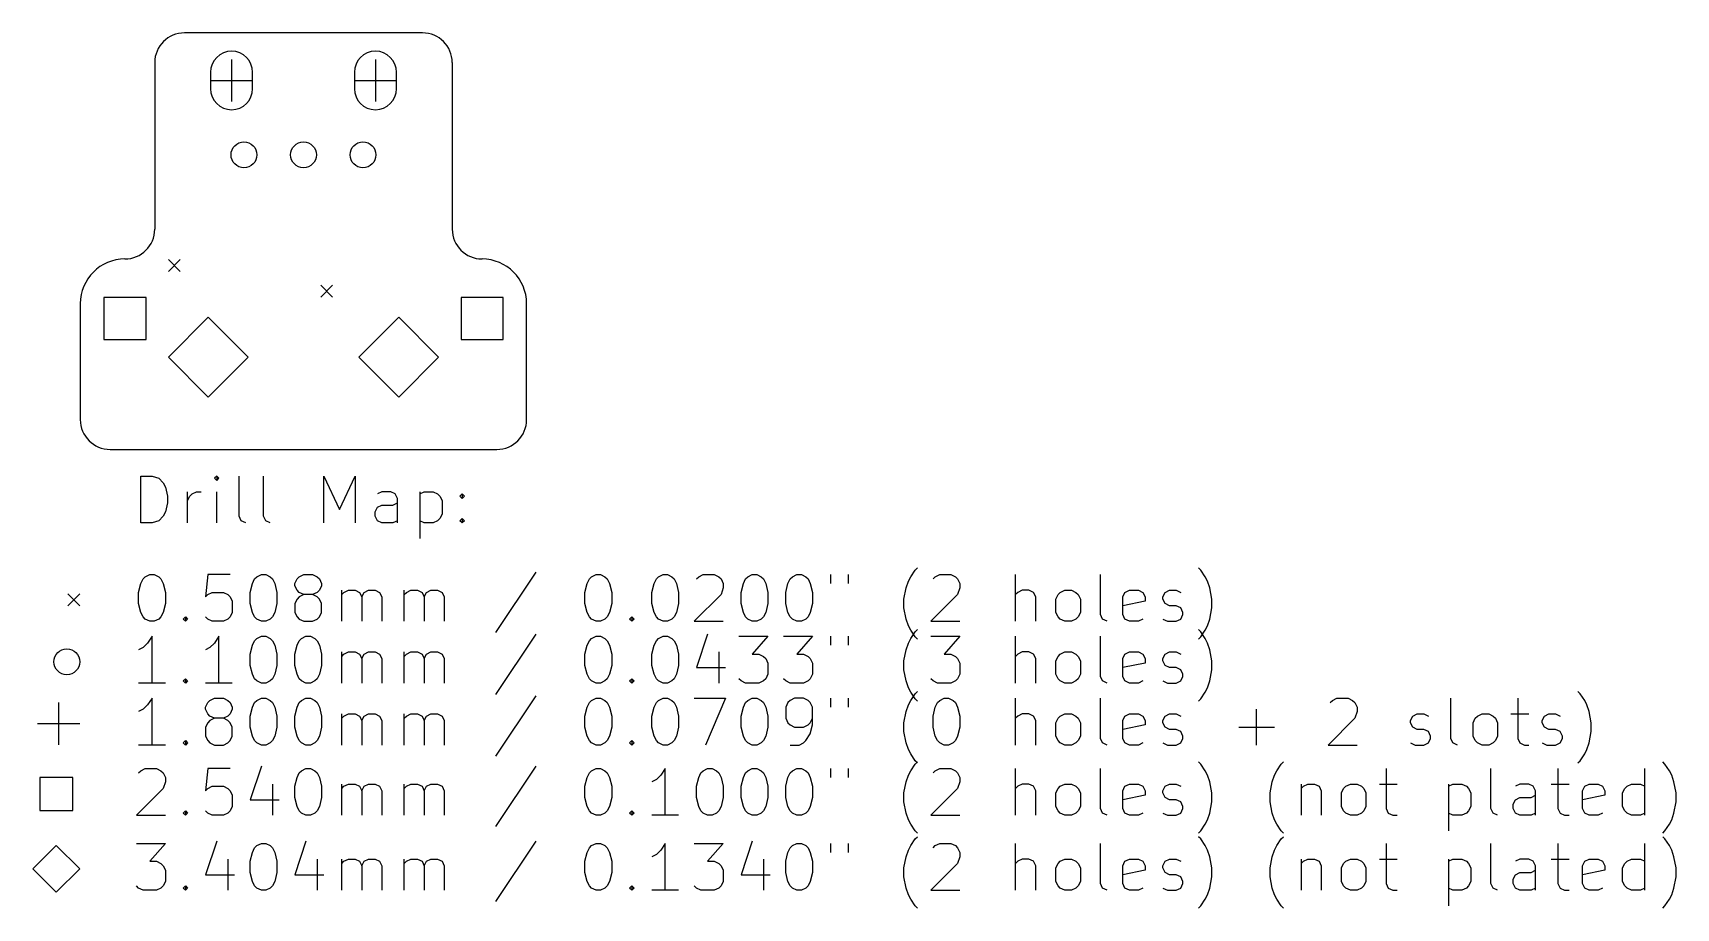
# Model space of a CAD drawing. Extents: x 5.06 to 7.83, y -5.41 to -3.93.
import ezdxf

# ---------------------------------------------------------------- set-up
doc = ezdxf.new("R2010")
doc.units = 0
doc.header["$MEASUREMENT"] = 0
doc.layers.add('BLACK', color=7, linetype='CONTINUOUS')

msp = doc.modelspace()

# ---------------------------------------------------------------- linework, layer by layer
at = {"layer": 'BLACK', "linetype": 'CONTINUOUS'}
for p, q in [((5.7196, -3.9344), (5.3196, -3.9344)), ((5.2696, -3.9844), (5.2696, -4.2644)), ((5.3633, -4.0006), (5.3633, -4.0282)), ((5.3988, -3.9789), (5.3988, -4.0498)), ((5.4342, -4.0282), (5.4342, -4.0006)), ((5.6051, -4.0006), (5.6051, -4.0282)), ((5.6405, -3.9789), (5.6405, -4.0498)), ((5.6759, -4.0282), (5.6759, -4.0006)), ((5.7696, -3.9844), (5.7696, -4.2644)), ((5.3633, -4.0144), (5.4342, -4.0144)), ((5.6051, -4.0144), (5.6759, -4.0144)), ((5.2926, -4.3154), (5.3126, -4.3354)), ((5.3126, -4.3154), (5.2926, -4.3354)), ((5.5485, -4.3586), (5.5685, -4.3786)), ((5.5685, -4.3586), (5.5485, -4.3786)), ((5.1446, -4.3894), (5.1446, -4.5844)), ((5.255, -4.379), (5.1843, -4.379)), ((5.1843, -4.379), (5.1843, -4.4497)), ((5.255, -4.4497), (5.255, -4.379)), ((5.855, -4.379), (5.7843, -4.379)), ((5.7843, -4.379), (5.7843, -4.4497)), ((5.855, -4.4497), (5.855, -4.379)), ((5.8946, -4.5844), (5.8946, -4.3894)), ((5.3596, -4.4124), (5.2926, -4.4794)), ((5.4266, -4.4794), (5.3596, -4.4124)), ((5.6796, -4.4124), (5.6126, -4.4794)), ((5.7466, -4.4794), (5.6796, -4.4124)), ((5.1843, -4.4497), (5.255, -4.4497)), ((5.7843, -4.4497), (5.855, -4.4497)), ((5.2926, -4.4794), (5.3596, -4.5464)), ((5.3596, -4.5464), (5.4266, -4.4794)), ((5.6126, -4.4794), (5.6796, -4.5464)), ((5.6796, -4.5464), (5.7466, -4.4794)), ((5.1946, -4.6344), (5.8446, -4.6344)), ((5.2463, -4.758), (5.2463, -4.6792)), ((5.2463, -4.6792), (5.2651, -4.6792)), ((5.2651, -4.6792), (5.2763, -4.683)), ((5.2763, -4.683), (5.2838, -4.6905)), ((5.2838, -4.6905), (5.2876, -4.698)), ((5.3738, -4.6792), (5.37, -4.683)), ((5.37, -4.683), (5.3738, -4.6867)), ((5.3775, -4.683), (5.3738, -4.6792)), ((5.3738, -4.6792), (5.3738, -4.6867)), ((5.3738, -4.6867), (5.3775, -4.683)), ((5.4113, -4.7467), (5.4113, -4.6792)), ((5.4525, -4.7467), (5.4525, -4.6792)), ((5.5538, -4.758), (5.5538, -4.6792)), ((5.5538, -4.6792), (5.58, -4.7355)), ((5.58, -4.7355), (5.6063, -4.6792)), ((5.6063, -4.6792), (5.6063, -4.758)), ((5.2876, -4.698), (5.2913, -4.713)), ((5.2913, -4.713), (5.2913, -4.7242)), ((5.325, -4.758), (5.325, -4.7055)), ((5.325, -4.7205), (5.3288, -4.713)), ((5.3288, -4.713), (5.3325, -4.7092)), ((5.3325, -4.7092), (5.34, -4.7055)), ((5.34, -4.7055), (5.3475, -4.7055)), ((5.3738, -4.758), (5.3738, -4.7055)), ((5.6513, -4.7055), (5.6438, -4.7092)), ((5.6663, -4.7055), (5.6513, -4.7055)), ((5.6738, -4.7092), (5.6663, -4.7055)), ((5.6775, -4.7167), (5.6738, -4.7092)), ((5.6775, -4.758), (5.6775, -4.7167)), ((5.715, -4.7055), (5.715, -4.7842)), ((5.715, -4.7092), (5.7225, -4.7055)), ((5.7225, -4.7055), (5.7375, -4.7055)), ((5.7375, -4.7055), (5.745, -4.7092)), ((5.745, -4.7092), (5.7487, -4.713)), ((5.7487, -4.713), (5.7525, -4.7205)), ((5.7525, -4.7205), (5.7525, -4.743)), ((5.7825, -4.713), (5.7862, -4.7092)), ((5.7862, -4.7167), (5.7825, -4.713)), ((5.7862, -4.7092), (5.79, -4.713)), ((5.7862, -4.7092), (5.7862, -4.7167)), ((5.79, -4.713), (5.7862, -4.7167)), ((5.2838, -4.7467), (5.2763, -4.7542)), ((5.2876, -4.7392), (5.2838, -4.7467)), ((5.2913, -4.7242), (5.2876, -4.7392)), ((5.415, -4.7542), (5.4113, -4.7467)), ((5.4563, -4.7542), (5.4525, -4.7467)), ((5.64, -4.7392), (5.6438, -4.7317)), ((5.64, -4.7467), (5.64, -4.7392)), ((5.6438, -4.7542), (5.64, -4.7467)), ((5.6438, -4.7317), (5.6513, -4.728)), ((5.6513, -4.728), (5.67, -4.728)), ((5.67, -4.728), (5.6775, -4.7242)), ((5.7525, -4.743), (5.7487, -4.7505)), ((5.2651, -4.758), (5.2463, -4.758)), ((5.2763, -4.7542), (5.2651, -4.758)), ((5.4225, -4.758), (5.415, -4.7542)), ((5.4638, -4.758), (5.4563, -4.7542)), ((5.6513, -4.758), (5.6438, -4.7542)), ((5.67, -4.758), (5.6513, -4.758)), ((5.6775, -4.7542), (5.67, -4.758)), ((5.7225, -4.758), (5.715, -4.7542)), ((5.7375, -4.758), (5.7225, -4.758)), ((5.745, -4.7542), (5.7375, -4.758)), ((5.7487, -4.7505), (5.745, -4.7542)), ((5.7825, -4.7542), (5.7862, -4.7505)), ((5.7862, -4.758), (5.7825, -4.7542)), ((5.7862, -4.7505), (5.79, -4.7542)), ((5.7862, -4.7505), (5.7862, -4.758)), ((5.79, -4.7542), (5.7862, -4.758)), ((5.2463, -4.8596), (5.2501, -4.8521)), ((5.2501, -4.8521), (5.2538, -4.8484)), ((5.2538, -4.8484), (5.2613, -4.8446)), ((5.2613, -4.8446), (5.2688, -4.8446)), ((5.2688, -4.8446), (5.2763, -4.8484)), ((5.2763, -4.8484), (5.2801, -4.8521)), ((5.2801, -4.8521), (5.2838, -4.8596)), ((5.3588, -4.8446), (5.355, -4.8821)), ((5.3963, -4.8446), (5.3588, -4.8446)), ((5.4338, -4.8596), (5.4375, -4.8521)), ((5.4375, -4.8521), (5.4413, -4.8484)), ((5.4413, -4.8484), (5.4488, -4.8446)), ((5.4488, -4.8446), (5.4563, -4.8446)), ((5.4563, -4.8446), (5.4638, -4.8484)), ((5.4638, -4.8484), (5.4675, -4.8521)), ((5.4675, -4.8521), (5.4713, -4.8596)), ((5.505, -4.8596), (5.5088, -4.8521)), ((5.5088, -4.8521), (5.5125, -4.8484)), ((5.5125, -4.8484), (5.52, -4.8446)), ((5.52, -4.8446), (5.535, -4.8446)), ((5.535, -4.8446), (5.5425, -4.8484)), ((5.5425, -4.8484), (5.5463, -4.8521)), ((5.5463, -4.8521), (5.55, -4.8596)), ((5.91, -4.8409), (5.8425, -4.9421)), ((5.9962, -4.8596), (6, -4.8521)), ((6, -4.8521), (6.0037, -4.8484)), ((6.0037, -4.8484), (6.0112, -4.8446)), ((6.0112, -4.8446), (6.0187, -4.8446)), ((6.0187, -4.8446), (6.0262, -4.8484)), ((6.0262, -4.8484), (6.03, -4.8521)), ((6.03, -4.8521), (6.0337, -4.8596)), ((6.1087, -4.8596), (6.1125, -4.8521)), ((6.1125, -4.8521), (6.1162, -4.8484)), ((6.1162, -4.8484), (6.1237, -4.8446)), ((6.1237, -4.8446), (6.1312, -4.8446)), ((6.1312, -4.8446), (6.1387, -4.8484)), ((6.1387, -4.8484), (6.1424, -4.8521)), ((6.1424, -4.8521), (6.1462, -4.8596)), ((6.1799, -4.8521), (6.1837, -4.8484)), ((6.1837, -4.8484), (6.1912, -4.8446)), ((6.1912, -4.8446), (6.2099, -4.8446)), ((6.2099, -4.8446), (6.2174, -4.8484)), ((6.2174, -4.8484), (6.2212, -4.8521)), ((6.2212, -4.8521), (6.2249, -4.8596)), ((6.2587, -4.8596), (6.2624, -4.8521)), ((6.2624, -4.8521), (6.2662, -4.8484)), ((6.2662, -4.8484), (6.2737, -4.8446)), ((6.2737, -4.8446), (6.2812, -4.8446)), ((6.2812, -4.8446), (6.2887, -4.8484)), ((6.2887, -4.8484), (6.2924, -4.8521)), ((6.2924, -4.8521), (6.2962, -4.8596)), ((6.3337, -4.8596), (6.3374, -4.8521)), ((6.3374, -4.8521), (6.3412, -4.8484)), ((6.3412, -4.8484), (6.3487, -4.8446)), ((6.3487, -4.8446), (6.3562, -4.8446)), ((6.3562, -4.8446), (6.3637, -4.8484)), ((6.3637, -4.8484), (6.3674, -4.8521)), ((6.3674, -4.8521), (6.3712, -4.8596)), ((6.4049, -4.8446), (6.4049, -4.8596)), ((6.4349, -4.8446), (6.4349, -4.8596)), ((6.5324, -4.8671), (6.5361, -4.8559)), ((6.5361, -4.8559), (6.5399, -4.8484)), ((6.5399, -4.8484), (6.5474, -4.8371)), ((6.5474, -4.8371), (6.5511, -4.8334)), ((6.5774, -4.8521), (6.5811, -4.8484)), ((6.5811, -4.8484), (6.5886, -4.8446)), ((6.5886, -4.8446), (6.6074, -4.8446)), ((6.6074, -4.8446), (6.6149, -4.8484)), ((6.6149, -4.8484), (6.6186, -4.8521)), ((6.6186, -4.8521), (6.6224, -4.8596)), ((6.7161, -4.9233), (6.7161, -4.8446)), ((6.8586, -4.9121), (6.8586, -4.8446)), ((7.0273, -4.8371), (7.0236, -4.8334)), ((7.0348, -4.8484), (7.0273, -4.8371)), ((7.0386, -4.8559), (7.0348, -4.8484)), ((7.0423, -4.8671), (7.0386, -4.8559)), ((5.1236, -4.8773), (5.1436, -4.8973)), ((5.1436, -4.8773), (5.1236, -4.8973)), ((5.2426, -4.8746), (5.2463, -4.8596)), ((5.2426, -4.8933), (5.2426, -4.8746)), ((5.2838, -4.8596), (5.2876, -4.8746)), ((5.2876, -4.8746), (5.2876, -4.8933)), ((5.355, -4.8821), (5.3588, -4.8783)), ((5.3588, -4.8783), (5.3663, -4.8746)), ((5.3663, -4.8746), (5.385, -4.8746)), ((5.385, -4.8746), (5.3925, -4.8783)), ((5.3925, -4.8783), (5.3963, -4.8821)), ((5.3963, -4.8821), (5.4, -4.8896)), ((5.43, -4.8746), (5.4338, -4.8596)), ((5.43, -4.8933), (5.43, -4.8746)), ((5.4713, -4.8596), (5.475, -4.8746)), ((5.475, -4.8746), (5.475, -4.8933)), ((5.505, -4.8634), (5.505, -4.8596)), ((5.5088, -4.8709), (5.505, -4.8634)), ((5.5088, -4.8858), (5.505, -4.8933)), ((5.5125, -4.8746), (5.5088, -4.8709)), ((5.5125, -4.8821), (5.5088, -4.8858)), ((5.52, -4.8783), (5.5125, -4.8746)), ((5.52, -4.8783), (5.5125, -4.8821)), ((5.535, -4.8783), (5.52, -4.8783)), ((5.5425, -4.8746), (5.535, -4.8783)), ((5.5425, -4.8821), (5.535, -4.8783)), ((5.5463, -4.8709), (5.5425, -4.8746)), ((5.5463, -4.8858), (5.5425, -4.8821)), ((5.55, -4.8634), (5.5463, -4.8709)), ((5.55, -4.8933), (5.5463, -4.8858)), ((5.55, -4.8596), (5.55, -4.8634)), ((5.5838, -4.9233), (5.5838, -4.8709)), ((5.5838, -4.8783), (5.5875, -4.8746)), ((5.5875, -4.8746), (5.595, -4.8709)), ((5.595, -4.8709), (5.6063, -4.8709)), ((5.6063, -4.8709), (5.6138, -4.8746)), ((5.6138, -4.8746), (5.6175, -4.8821)), ((5.6175, -4.8821), (5.6213, -4.8746)), ((5.6175, -4.8821), (5.6175, -4.9233)), ((5.6213, -4.8746), (5.6288, -4.8709)), ((5.6288, -4.8709), (5.64, -4.8709)), ((5.64, -4.8709), (5.6475, -4.8746)), ((5.6475, -4.8746), (5.6513, -4.8821)), ((5.6513, -4.8821), (5.6513, -4.9233)), ((5.6888, -4.9233), (5.6888, -4.8709)), ((5.6888, -4.8783), (5.6925, -4.8746)), ((5.6925, -4.8746), (5.7, -4.8709)), ((5.7, -4.8709), (5.7113, -4.8709)), ((5.7113, -4.8709), (5.7188, -4.8746)), ((5.7188, -4.8746), (5.7225, -4.8821)), ((5.7225, -4.8821), (5.7262, -4.8746)), ((5.7225, -4.8821), (5.7225, -4.9233)), ((5.7262, -4.8746), (5.7337, -4.8709)), ((5.7337, -4.8709), (5.745, -4.8709)), ((5.745, -4.8709), (5.7525, -4.8746)), ((5.7525, -4.8746), (5.7562, -4.8821)), ((5.7562, -4.8821), (5.7562, -4.9233)), ((5.9925, -4.8746), (5.9962, -4.8596)), ((5.9925, -4.8933), (5.9925, -4.8746)), ((6.0337, -4.8596), (6.0375, -4.8746)), ((6.0375, -4.8746), (6.0375, -4.8933)), ((6.105, -4.8746), (6.1087, -4.8596)), ((6.105, -4.8933), (6.105, -4.8746)), ((6.1462, -4.8596), (6.1499, -4.8746)), ((6.1499, -4.8746), (6.1499, -4.8933)), ((6.2212, -4.8783), (6.1762, -4.9233)), ((6.2249, -4.8671), (6.2212, -4.8783)), ((6.2249, -4.8596), (6.2249, -4.8671)), ((6.2549, -4.8746), (6.2587, -4.8596)), ((6.2549, -4.8933), (6.2549, -4.8746)), ((6.2962, -4.8596), (6.2999, -4.8746)), ((6.2999, -4.8746), (6.2999, -4.8933)), ((6.3299, -4.8746), (6.3337, -4.8596)), ((6.3299, -4.8933), (6.3299, -4.8746)), ((6.3712, -4.8596), (6.3749, -4.8746)), ((6.3749, -4.8746), (6.3749, -4.8933)), ((6.5286, -4.8858), (6.5324, -4.8671)), ((6.5286, -4.9008), (6.5286, -4.8858)), ((6.6186, -4.8783), (6.5736, -4.9233)), ((6.6224, -4.8671), (6.6186, -4.8783)), ((6.6224, -4.8596), (6.6224, -4.8671)), ((6.7199, -4.8746), (6.7161, -4.8783)), ((6.7274, -4.8709), (6.7199, -4.8746)), ((6.7386, -4.8709), (6.7274, -4.8709)), ((6.7461, -4.8746), (6.7386, -4.8709)), ((6.7499, -4.8821), (6.7461, -4.8746)), ((6.7499, -4.9233), (6.7499, -4.8821)), ((6.7836, -4.8858), (6.7874, -4.8783)), ((6.7836, -4.9083), (6.7836, -4.8858)), ((6.7874, -4.8783), (6.7911, -4.8746)), ((6.7911, -4.8746), (6.7986, -4.8709)), ((6.7986, -4.8709), (6.8099, -4.8709)), ((6.8099, -4.8709), (6.8174, -4.8746)), ((6.8174, -4.8746), (6.8211, -4.8783)), ((6.8211, -4.8783), (6.8249, -4.8858)), ((6.8249, -4.8858), (6.8249, -4.9083)), ((6.8961, -4.8821), (6.8999, -4.8746)), ((6.8961, -4.9121), (6.8961, -4.8821)), ((6.8999, -4.8746), (6.9074, -4.8709)), ((6.9074, -4.8709), (6.9224, -4.8709)), ((6.9224, -4.8709), (6.9298, -4.8746)), ((6.9298, -4.8746), (6.9336, -4.8821)), ((6.9336, -4.8821), (6.9336, -4.8896)), ((6.9636, -4.8821), (6.9673, -4.8746)), ((6.9636, -4.8858), (6.9636, -4.8821)), ((6.9673, -4.8933), (6.9636, -4.8858)), ((6.9673, -4.8746), (6.9748, -4.8709)), ((6.9748, -4.8709), (6.9861, -4.8709)), ((6.9861, -4.8709), (6.9936, -4.8746)), ((7.0461, -4.8858), (7.0423, -4.8671)), ((7.0461, -4.9008), (7.0461, -4.8858)), ((5.2463, -4.9083), (5.2426, -4.8933)), ((5.2501, -4.9158), (5.2463, -4.9083)), ((5.2838, -4.9083), (5.2801, -4.9158)), ((5.2876, -4.8933), (5.2838, -4.9083)), ((5.4, -4.9083), (5.3963, -4.9158)), ((5.4, -4.8896), (5.4, -4.9083)), ((5.4338, -4.9083), (5.43, -4.8933)), ((5.4375, -4.9158), (5.4338, -4.9083)), ((5.4713, -4.9083), (5.4675, -4.9158)), ((5.475, -4.8933), (5.4713, -4.9083)), ((5.505, -4.8933), (5.505, -4.9083)), ((5.505, -4.9083), (5.5088, -4.9158)), ((5.5463, -4.9158), (5.55, -4.9083)), ((5.55, -4.9083), (5.55, -4.8933)), ((5.9962, -4.9083), (5.9925, -4.8933)), ((6, -4.9158), (5.9962, -4.9083)), ((6.0337, -4.9083), (6.03, -4.9158)), ((6.0375, -4.8933), (6.0337, -4.9083)), ((6.1087, -4.9083), (6.105, -4.8933)), ((6.1125, -4.9158), (6.1087, -4.9083)), ((6.1462, -4.9083), (6.1424, -4.9158)), ((6.1499, -4.8933), (6.1462, -4.9083)), ((6.2587, -4.9083), (6.2549, -4.8933)), ((6.2624, -4.9158), (6.2587, -4.9083)), ((6.2962, -4.9083), (6.2924, -4.9158)), ((6.2999, -4.8933), (6.2962, -4.9083)), ((6.3337, -4.9083), (6.3299, -4.8933)), ((6.3374, -4.9158), (6.3337, -4.9083)), ((6.3712, -4.9083), (6.3674, -4.9158)), ((6.3749, -4.8933), (6.3712, -4.9083)), ((6.5324, -4.9196), (6.5286, -4.9008)), ((6.7874, -4.9158), (6.7836, -4.9083)), ((6.8249, -4.9083), (6.8211, -4.9158)), ((6.8624, -4.9196), (6.8586, -4.9121)), ((6.9336, -4.8896), (6.8961, -4.8971)), ((6.8999, -4.9196), (6.8961, -4.9121)), ((6.9748, -4.8971), (6.9673, -4.8933)), ((6.9861, -4.8971), (6.9748, -4.8971)), ((6.9936, -4.9008), (6.9861, -4.8971)), ((6.9973, -4.9083), (6.9936, -4.9008)), ((6.9936, -4.9196), (6.9973, -4.9121)), ((6.9973, -4.9121), (6.9973, -4.9083)), ((7.0423, -4.9196), (7.0461, -4.9008)), ((5.2538, -4.9196), (5.2501, -4.9158)), ((5.2613, -4.9233), (5.2538, -4.9196)), ((5.2688, -4.9233), (5.2613, -4.9233)), ((5.2763, -4.9196), (5.2688, -4.9233)), ((5.2801, -4.9158), (5.2763, -4.9196)), ((5.3176, -4.9196), (5.3213, -4.9158)), ((5.3213, -4.9233), (5.3176, -4.9196)), ((5.3213, -4.9158), (5.325, -4.9196)), ((5.3213, -4.9158), (5.3213, -4.9233)), ((5.325, -4.9196), (5.3213, -4.9233)), ((5.3588, -4.9196), (5.355, -4.9158)), ((5.3663, -4.9233), (5.3588, -4.9196)), ((5.385, -4.9233), (5.3663, -4.9233)), ((5.3925, -4.9196), (5.385, -4.9233)), ((5.3963, -4.9158), (5.3925, -4.9196)), ((5.4413, -4.9196), (5.4375, -4.9158)), ((5.4488, -4.9233), (5.4413, -4.9196)), ((5.4563, -4.9233), (5.4488, -4.9233)), ((5.4638, -4.9196), (5.4563, -4.9233)), ((5.4675, -4.9158), (5.4638, -4.9196)), ((5.5088, -4.9158), (5.5125, -4.9196)), ((5.5125, -4.9196), (5.52, -4.9233)), ((5.52, -4.9233), (5.535, -4.9233)), ((5.535, -4.9233), (5.5425, -4.9196)), ((5.5425, -4.9196), (5.5463, -4.9158)), ((6.0037, -4.9196), (6, -4.9158)), ((6.0112, -4.9233), (6.0037, -4.9196)), ((6.0187, -4.9233), (6.0112, -4.9233)), ((6.0262, -4.9196), (6.0187, -4.9233)), ((6.03, -4.9158), (6.0262, -4.9196)), ((6.0675, -4.9196), (6.0712, -4.9158)), ((6.0712, -4.9233), (6.0675, -4.9196)), ((6.0712, -4.9158), (6.075, -4.9196)), ((6.0712, -4.9158), (6.0712, -4.9233)), ((6.075, -4.9196), (6.0712, -4.9233)), ((6.1162, -4.9196), (6.1125, -4.9158)), ((6.1237, -4.9233), (6.1162, -4.9196)), ((6.1312, -4.9233), (6.1237, -4.9233)), ((6.1387, -4.9196), (6.1312, -4.9233)), ((6.1424, -4.9158), (6.1387, -4.9196)), ((6.1762, -4.9233), (6.2249, -4.9233)), ((6.2662, -4.9196), (6.2624, -4.9158)), ((6.2737, -4.9233), (6.2662, -4.9196)), ((6.2812, -4.9233), (6.2737, -4.9233)), ((6.2887, -4.9196), (6.2812, -4.9233)), ((6.2924, -4.9158), (6.2887, -4.9196)), ((6.3412, -4.9196), (6.3374, -4.9158)), ((6.3487, -4.9233), (6.3412, -4.9196)), ((6.3562, -4.9233), (6.3487, -4.9233)), ((6.3637, -4.9196), (6.3562, -4.9233)), ((6.3674, -4.9158), (6.3637, -4.9196)), ((6.5361, -4.9308), (6.5324, -4.9196)), ((6.5399, -4.9383), (6.5361, -4.9308)), ((6.5474, -4.9496), (6.5399, -4.9383)), ((6.5399, -4.9523), (6.5474, -4.941)), ((6.5474, -4.941), (6.5511, -4.9373)), ((6.5736, -4.9233), (6.6224, -4.9233)), ((6.7911, -4.9196), (6.7874, -4.9158)), ((6.7986, -4.9233), (6.7911, -4.9196)), ((6.8099, -4.9233), (6.7986, -4.9233)), ((6.8174, -4.9196), (6.8099, -4.9233)), ((6.8211, -4.9158), (6.8174, -4.9196)), ((6.8699, -4.9233), (6.8624, -4.9196)), ((6.9074, -4.9233), (6.8999, -4.9196)), ((6.9224, -4.9233), (6.9074, -4.9233)), ((6.9298, -4.9196), (6.9224, -4.9233)), ((6.9636, -4.9196), (6.9711, -4.9233)), ((6.9711, -4.9233), (6.9861, -4.9233)), ((6.9861, -4.9233), (6.9936, -4.9196)), ((7.0273, -4.941), (7.0236, -4.9373)), ((7.0273, -4.9496), (7.0348, -4.9383)), ((7.0348, -4.9523), (7.0273, -4.941)), ((7.0348, -4.9383), (7.0386, -4.9308)), ((7.0386, -4.9308), (7.0423, -4.9196)), ((5.2501, -4.9673), (5.2426, -4.971)), ((5.2576, -4.9598), (5.2501, -4.9673)), ((5.2651, -4.9485), (5.2576, -4.9598)), ((5.2651, -5.0273), (5.2651, -4.9485)), ((5.3625, -4.9673), (5.355, -4.971)), ((5.37, -4.9598), (5.3625, -4.9673)), ((5.3775, -4.9485), (5.37, -4.9598)), ((5.3775, -5.0273), (5.3775, -4.9485)), ((5.43, -4.9785), (5.4338, -4.9635)), ((5.4338, -4.9635), (5.4375, -4.956)), ((5.4375, -4.956), (5.4413, -4.9523)), ((5.4413, -4.9523), (5.4488, -4.9485)), ((5.4488, -4.9485), (5.4563, -4.9485)), ((5.4563, -4.9485), (5.4638, -4.9523)), ((5.4638, -4.9523), (5.4675, -4.956)), ((5.4675, -4.956), (5.4713, -4.9635)), ((5.4713, -4.9635), (5.475, -4.9785)), ((5.505, -4.9785), (5.5088, -4.9635)), ((5.5088, -4.9635), (5.5125, -4.956)), ((5.5125, -4.956), (5.5163, -4.9523)), ((5.5163, -4.9523), (5.5238, -4.9485)), ((5.5238, -4.9485), (5.5313, -4.9485)), ((5.5313, -4.9485), (5.5388, -4.9523)), ((5.5388, -4.9523), (5.5425, -4.956)), ((5.5425, -4.956), (5.5463, -4.9635)), ((5.5463, -4.9635), (5.55, -4.9785)), ((5.91, -4.9448), (5.8425, -5.046)), ((5.9925, -4.9785), (5.9962, -4.9635)), ((5.9962, -4.9635), (6, -4.956)), ((6, -4.956), (6.0037, -4.9523)), ((6.0037, -4.9523), (6.0112, -4.9485)), ((6.0112, -4.9485), (6.0187, -4.9485)), ((6.0187, -4.9485), (6.0262, -4.9523)), ((6.0262, -4.9523), (6.03, -4.956)), ((6.03, -4.956), (6.0337, -4.9635)), ((6.0337, -4.9635), (6.0375, -4.9785)), ((6.105, -4.9785), (6.1087, -4.9635)), ((6.1087, -4.9635), (6.1125, -4.956)), ((6.1125, -4.956), (6.1162, -4.9523)), ((6.1162, -4.9523), (6.1237, -4.9485)), ((6.1237, -4.9485), (6.1312, -4.9485)), ((6.1312, -4.9485), (6.1387, -4.9523)), ((6.1387, -4.9523), (6.1424, -4.956)), ((6.1424, -4.956), (6.1462, -4.9635)), ((6.1462, -4.9635), (6.1499, -4.9785)), ((6.1987, -4.9448), (6.1799, -5.001)), ((6.2512, -4.9485), (6.2999, -4.9485)), ((6.2999, -4.9485), (6.2737, -4.9785)), ((6.3262, -4.9485), (6.3749, -4.9485)), ((6.3749, -4.9485), (6.3487, -4.9785)), ((6.4049, -4.9485), (6.4049, -4.9635)), ((6.4349, -4.9485), (6.4349, -4.9635)), ((6.5324, -4.971), (6.5361, -4.9598)), ((6.5361, -4.9598), (6.5399, -4.9523)), ((6.5511, -4.9533), (6.5474, -4.9496)), ((6.5736, -4.9485), (6.6224, -4.9485)), ((6.6224, -4.9485), (6.5961, -4.9785)), ((6.7161, -5.0273), (6.7161, -4.9485)), ((6.8586, -5.016), (6.8586, -4.9485)), ((7.0236, -4.9533), (7.0273, -4.9496)), ((7.0386, -4.9598), (7.0348, -4.9523)), ((7.0423, -4.971), (7.0386, -4.9598)), ((5.43, -4.9973), (5.43, -4.9785)), ((5.4338, -5.0123), (5.43, -4.9973)), ((5.475, -4.9973), (5.4713, -5.0123)), ((5.475, -4.9785), (5.475, -4.9973)), ((5.505, -4.9973), (5.505, -4.9785)), ((5.5088, -5.0123), (5.505, -4.9973)), ((5.55, -4.9973), (5.5463, -5.0123)), ((5.55, -4.9785), (5.55, -4.9973)), ((5.5838, -5.0273), (5.5838, -4.9748)), ((5.5838, -4.9823), (5.5875, -4.9785)), ((5.5875, -4.9785), (5.595, -4.9748)), ((5.595, -4.9748), (5.6063, -4.9748)), ((5.6063, -4.9748), (5.6138, -4.9785)), ((5.6138, -4.9785), (5.6175, -4.986)), ((5.6175, -4.986), (5.6213, -4.9785)), ((5.6175, -4.986), (5.6175, -5.0273)), ((5.6213, -4.9785), (5.6288, -4.9748)), ((5.6288, -4.9748), (5.64, -4.9748)), ((5.64, -4.9748), (5.6475, -4.9785)), ((5.6475, -4.9785), (5.6513, -4.986)), ((5.6513, -4.986), (5.6513, -5.0273)), ((5.6888, -5.0273), (5.6888, -4.9748)), ((5.6888, -4.9823), (5.6925, -4.9785)), ((5.6925, -4.9785), (5.7, -4.9748)), ((5.7, -4.9748), (5.7113, -4.9748)), ((5.7113, -4.9748), (5.7188, -4.9785)), ((5.7188, -4.9785), (5.7225, -4.986)), ((5.7225, -4.986), (5.7262, -4.9785)), ((5.7225, -4.986), (5.7225, -5.0273)), ((5.7262, -4.9785), (5.7337, -4.9748)), ((5.7337, -4.9748), (5.745, -4.9748)), ((5.745, -4.9748), (5.7525, -4.9785)), ((5.7525, -4.9785), (5.7562, -4.986)), ((5.7562, -4.986), (5.7562, -5.0273)), ((5.9925, -4.9973), (5.9925, -4.9785)), ((5.9962, -5.0123), (5.9925, -4.9973)), ((6.0375, -4.9973), (6.0337, -5.0123)), ((6.0375, -4.9785), (6.0375, -4.9973)), ((6.105, -4.9973), (6.105, -4.9785)), ((6.1087, -5.0123), (6.105, -4.9973)), ((6.1499, -4.9973), (6.1462, -5.0123)), ((6.1499, -4.9785), (6.1499, -4.9973)), ((6.2174, -4.9748), (6.2174, -5.0273)), ((6.2737, -4.9785), (6.2849, -4.9785)), ((6.2849, -4.9785), (6.2924, -4.9823)), ((6.2924, -4.9823), (6.2962, -4.986)), ((6.2962, -4.986), (6.2999, -4.9935)), ((6.2999, -4.9935), (6.2999, -5.0123)), ((6.3487, -4.9785), (6.3599, -4.9785)), ((6.3599, -4.9785), (6.3674, -4.9823)), ((6.3674, -4.9823), (6.3712, -4.986)), ((6.3712, -4.986), (6.3749, -4.9935)), ((6.3749, -4.9935), (6.3749, -5.0123)), ((6.5286, -4.9898), (6.5324, -4.971)), ((6.5286, -5.0048), (6.5286, -4.9898)), ((6.5961, -4.9785), (6.6074, -4.9785)), ((6.6074, -4.9785), (6.6149, -4.9823)), ((6.6149, -4.9823), (6.6186, -4.986)), ((6.6186, -4.986), (6.6224, -4.9935)), ((6.6224, -4.9935), (6.6224, -5.0123)), ((6.7199, -4.9785), (6.7161, -4.9823)), ((6.7274, -4.9748), (6.7199, -4.9785)), ((6.7386, -4.9748), (6.7274, -4.9748)), ((6.7461, -4.9785), (6.7386, -4.9748)), ((6.7499, -4.986), (6.7461, -4.9785)), ((6.7499, -5.0273), (6.7499, -4.986)), ((6.7836, -4.9898), (6.7874, -4.9823)), ((6.7836, -5.0123), (6.7836, -4.9898)), ((6.7874, -4.9823), (6.7911, -4.9785)), ((6.7911, -4.9785), (6.7986, -4.9748)), ((6.7986, -4.9748), (6.8099, -4.9748)), ((6.8099, -4.9748), (6.8174, -4.9785)), ((6.8174, -4.9785), (6.8211, -4.9823)), ((6.8211, -4.9823), (6.8249, -4.9898)), ((6.8249, -4.9898), (6.8249, -5.0123)), ((6.8961, -4.986), (6.8999, -4.9785)), ((6.8961, -5.016), (6.8961, -4.986)), ((6.9336, -4.9935), (6.8961, -5.001)), ((6.8999, -4.9785), (6.9074, -4.9748)), ((6.9074, -4.9748), (6.9224, -4.9748)), ((6.9224, -4.9748), (6.9298, -4.9785)), ((6.9298, -4.9785), (6.9336, -4.986)), ((6.9336, -4.986), (6.9336, -4.9935)), ((6.9636, -4.986), (6.9673, -4.9785)), ((6.9636, -4.9898), (6.9636, -4.986)), ((6.9673, -4.9973), (6.9636, -4.9898)), ((6.9673, -4.9785), (6.9748, -4.9748)), ((6.9748, -5.001), (6.9673, -4.9973)), ((6.9748, -4.9748), (6.9861, -4.9748)), ((6.9861, -4.9748), (6.9936, -4.9785)), ((7.0461, -4.9898), (7.0423, -4.971)), ((7.0461, -5.0048), (7.0461, -4.9898)), ((5.3176, -5.0235), (5.3213, -5.0198)), ((5.3213, -5.0273), (5.3176, -5.0235)), ((5.3213, -5.0198), (5.325, -5.0235)), ((5.3213, -5.0198), (5.3213, -5.0273)), ((5.325, -5.0235), (5.3213, -5.0273)), ((5.4375, -5.0198), (5.4338, -5.0123)), ((5.4413, -5.0235), (5.4375, -5.0198)), ((5.4488, -5.0273), (5.4413, -5.0235)), ((5.4638, -5.0235), (5.4563, -5.0273)), ((5.4675, -5.0198), (5.4638, -5.0235)), ((5.4713, -5.0123), (5.4675, -5.0198)), ((5.5125, -5.0198), (5.5088, -5.0123)), ((5.5163, -5.0235), (5.5125, -5.0198)), ((5.5238, -5.0273), (5.5163, -5.0235)), ((5.5388, -5.0235), (5.5313, -5.0273)), ((5.5425, -5.0198), (5.5388, -5.0235)), ((5.5463, -5.0123), (5.5425, -5.0198)), ((6, -5.0198), (5.9962, -5.0123)), ((6.0037, -5.0235), (6, -5.0198)), ((6.0112, -5.0273), (6.0037, -5.0235)), ((6.0262, -5.0235), (6.0187, -5.0273)), ((6.03, -5.0198), (6.0262, -5.0235)), ((6.0337, -5.0123), (6.03, -5.0198)), ((6.0675, -5.0235), (6.0712, -5.0198)), ((6.0712, -5.0273), (6.0675, -5.0235)), ((6.0712, -5.0198), (6.075, -5.0235)), ((6.0712, -5.0198), (6.0712, -5.0273)), ((6.075, -5.0235), (6.0712, -5.0273)), ((6.1125, -5.0198), (6.1087, -5.0123)), ((6.1162, -5.0235), (6.1125, -5.0198)), ((6.1237, -5.0273), (6.1162, -5.0235)), ((6.1387, -5.0235), (6.1312, -5.0273)), ((6.1424, -5.0198), (6.1387, -5.0235)), ((6.1462, -5.0123), (6.1424, -5.0198)), ((6.1799, -5.001), (6.2287, -5.001)), ((6.2549, -5.0235), (6.2512, -5.0198)), ((6.2624, -5.0273), (6.2549, -5.0235)), ((6.2924, -5.0235), (6.2849, -5.0273)), ((6.2962, -5.0198), (6.2924, -5.0235)), ((6.2999, -5.0123), (6.2962, -5.0198)), ((6.3299, -5.0235), (6.3262, -5.0198)), ((6.3374, -5.0273), (6.3299, -5.0235)), ((6.3674, -5.0235), (6.3599, -5.0273)), ((6.3712, -5.0198), (6.3674, -5.0235)), ((6.3749, -5.0123), (6.3712, -5.0198)), ((6.5324, -5.0235), (6.5286, -5.0048)), ((6.5361, -5.0348), (6.5324, -5.0235)), ((6.5774, -5.0235), (6.5736, -5.0198)), ((6.5849, -5.0273), (6.5774, -5.0235)), ((6.6149, -5.0235), (6.6074, -5.0273)), ((6.6186, -5.0198), (6.6149, -5.0235)), ((6.6224, -5.0123), (6.6186, -5.0198)), ((6.7874, -5.0198), (6.7836, -5.0123)), ((6.7911, -5.0235), (6.7874, -5.0198)), ((6.7986, -5.0273), (6.7911, -5.0235)), ((6.8174, -5.0235), (6.8099, -5.0273)), ((6.8211, -5.0198), (6.8174, -5.0235)), ((6.8249, -5.0123), (6.8211, -5.0198)), ((6.8624, -5.0235), (6.8586, -5.016)), ((6.8699, -5.0273), (6.8624, -5.0235)), ((6.8999, -5.0235), (6.8961, -5.016)), ((6.9074, -5.0273), (6.8999, -5.0235)), ((6.9298, -5.0235), (6.9224, -5.0273)), ((6.9636, -5.0235), (6.9711, -5.0273)), ((6.9861, -5.001), (6.9748, -5.001)), ((6.9936, -5.0048), (6.9861, -5.001)), ((6.9861, -5.0273), (6.9936, -5.0235)), ((6.9973, -5.0123), (6.9936, -5.0048)), ((6.9936, -5.0235), (6.9973, -5.016)), ((6.9973, -5.016), (6.9973, -5.0123)), ((7.0386, -5.0348), (7.0423, -5.0235)), ((7.0423, -5.0235), (7.0461, -5.0048)), ((5.2876, -5.0273), (5.2426, -5.0273)), ((5.2651, -5.0525), (5.2576, -5.0637)), ((5.2651, -5.1312), (5.2651, -5.0525)), ((5.4, -5.0273), (5.355, -5.0273)), ((5.3625, -5.0562), (5.37, -5.0525)), ((5.37, -5.0525), (5.385, -5.0525)), ((5.385, -5.0525), (5.3925, -5.0562)), ((5.4413, -5.0562), (5.4488, -5.0525)), ((5.4563, -5.0273), (5.4488, -5.0273)), ((5.4488, -5.0525), (5.4563, -5.0525)), ((5.4563, -5.0525), (5.4638, -5.0562)), ((5.5163, -5.0562), (5.5238, -5.0525)), ((5.5313, -5.0273), (5.5238, -5.0273)), ((5.5238, -5.0525), (5.5313, -5.0525)), ((5.5313, -5.0525), (5.5388, -5.0562)), ((5.91, -5.0487), (5.8425, -5.15)), ((6.0037, -5.0562), (6.0112, -5.0525)), ((6.0187, -5.0273), (6.0112, -5.0273)), ((6.0112, -5.0525), (6.0187, -5.0525)), ((6.0187, -5.0525), (6.0262, -5.0562)), ((6.1162, -5.0562), (6.1237, -5.0525)), ((6.1312, -5.0273), (6.1237, -5.0273)), ((6.1237, -5.0525), (6.1312, -5.0525)), ((6.1312, -5.0525), (6.1387, -5.0562)), ((6.1762, -5.0525), (6.2287, -5.0525)), ((6.2287, -5.0525), (6.1949, -5.1312)), ((6.2849, -5.0273), (6.2624, -5.0273)), ((6.2662, -5.0562), (6.2737, -5.0525)), ((6.2737, -5.0525), (6.2812, -5.0525)), ((6.2812, -5.0525), (6.2887, -5.0562)), ((6.3599, -5.0273), (6.3374, -5.0273)), ((6.3449, -5.0525), (6.3374, -5.0562)), ((6.3599, -5.0525), (6.3449, -5.0525)), ((6.3674, -5.0562), (6.3599, -5.0525)), ((6.4049, -5.0525), (6.4049, -5.0675)), ((6.4349, -5.0525), (6.4349, -5.0675)), ((6.5399, -5.0423), (6.5361, -5.0348)), ((6.5474, -5.0535), (6.5399, -5.0423)), ((6.5399, -5.0562), (6.5474, -5.045)), ((6.5474, -5.045), (6.5511, -5.0412)), ((6.6074, -5.0273), (6.5849, -5.0273)), ((6.5886, -5.0562), (6.5961, -5.0525)), ((6.5961, -5.0525), (6.6036, -5.0525)), ((6.6036, -5.0525), (6.6111, -5.0562)), ((6.7161, -5.1312), (6.7161, -5.0525)), ((6.8099, -5.0273), (6.7986, -5.0273)), ((6.8586, -5.12), (6.8586, -5.0525)), ((6.9224, -5.0273), (6.9074, -5.0273)), ((6.9711, -5.0273), (6.9861, -5.0273)), ((7.0273, -5.0535), (7.0348, -5.0423)), ((7.0348, -5.0423), (7.0386, -5.0348)), ((7.2486, -5.0562), (7.2561, -5.0525)), ((7.2561, -5.0525), (7.2748, -5.0525)), ((7.2748, -5.0525), (7.2823, -5.0562)), ((7.4473, -5.12), (7.4473, -5.0525)), ((7.5598, -5.0525), (7.5598, -5.12)), ((7.6648, -5.045), (7.661, -5.0412)), ((7.6723, -5.0562), (7.6648, -5.045)), ((5.1082, -5.0598), (5.1082, -5.1306)), ((5.2501, -5.0712), (5.2426, -5.075)), ((5.2576, -5.0637), (5.2501, -5.0712)), ((5.355, -5.0675), (5.3588, -5.06)), ((5.355, -5.0712), (5.355, -5.0675)), ((5.3588, -5.0787), (5.355, -5.0712)), ((5.3588, -5.06), (5.3625, -5.0562)), ((5.3625, -5.0825), (5.3588, -5.0787)), ((5.3925, -5.0562), (5.3963, -5.06)), ((5.3963, -5.0787), (5.3925, -5.0825)), ((5.3963, -5.06), (5.4, -5.0675)), ((5.4, -5.0712), (5.3963, -5.0787)), ((5.4, -5.0675), (5.4, -5.0712)), ((5.43, -5.0825), (5.4338, -5.0675)), ((5.4338, -5.0675), (5.4375, -5.06)), ((5.4375, -5.06), (5.4413, -5.0562)), ((5.4638, -5.0562), (5.4675, -5.06)), ((5.4675, -5.06), (5.4713, -5.0675)), ((5.4713, -5.0675), (5.475, -5.0825)), ((5.505, -5.0825), (5.5088, -5.0675)), ((5.5088, -5.0675), (5.5125, -5.06)), ((5.5125, -5.06), (5.5163, -5.0562)), ((5.5388, -5.0562), (5.5425, -5.06)), ((5.5425, -5.06), (5.5463, -5.0675)), ((5.5463, -5.0675), (5.55, -5.0825)), ((5.5838, -5.1312), (5.5838, -5.0787)), ((5.5875, -5.0825), (5.595, -5.0787)), ((5.595, -5.0787), (5.6063, -5.0787)), ((5.6063, -5.0787), (5.6138, -5.0825)), ((5.6213, -5.0825), (5.6288, -5.0787)), ((5.6288, -5.0787), (5.64, -5.0787)), ((5.64, -5.0787), (5.6475, -5.0825)), ((5.6888, -5.1312), (5.6888, -5.0787)), ((5.6925, -5.0825), (5.7, -5.0787)), ((5.7, -5.0787), (5.7113, -5.0787)), ((5.7113, -5.0787), (5.7188, -5.0825)), ((5.7262, -5.0825), (5.7337, -5.0787)), ((5.7337, -5.0787), (5.745, -5.0787)), ((5.745, -5.0787), (5.7525, -5.0825)), ((5.9925, -5.0825), (5.9962, -5.0675)), ((5.9962, -5.0675), (6, -5.06)), ((6, -5.06), (6.0037, -5.0562)), ((6.0262, -5.0562), (6.03, -5.06)), ((6.03, -5.06), (6.0337, -5.0675)), ((6.0337, -5.0675), (6.0375, -5.0825)), ((6.105, -5.0825), (6.1087, -5.0675)), ((6.1087, -5.0675), (6.1125, -5.06)), ((6.1125, -5.06), (6.1162, -5.0562)), ((6.1387, -5.0562), (6.1424, -5.06)), ((6.1424, -5.06), (6.1462, -5.0675)), ((6.1462, -5.0675), (6.1499, -5.0825)), ((6.2549, -5.0825), (6.2587, -5.0675)), ((6.2587, -5.0675), (6.2624, -5.06)), ((6.2624, -5.06), (6.2662, -5.0562)), ((6.2887, -5.0562), (6.2924, -5.06)), ((6.2924, -5.06), (6.2962, -5.0675)), ((6.2962, -5.0675), (6.2999, -5.0825)), ((6.3337, -5.06), (6.3299, -5.0675)), ((6.3299, -5.0675), (6.3299, -5.0862)), ((6.3374, -5.0562), (6.3337, -5.06)), ((6.3712, -5.06), (6.3674, -5.0562)), ((6.3749, -5.0675), (6.3712, -5.06)), ((6.3749, -5.0975), (6.3749, -5.0675)), ((6.5286, -5.0937), (6.5324, -5.075)), ((6.5324, -5.075), (6.5361, -5.0637)), ((6.5361, -5.0637), (6.5399, -5.0562)), ((6.5511, -5.0573), (6.5474, -5.0535)), ((6.5774, -5.0825), (6.5811, -5.0675)), ((6.5811, -5.0675), (6.5849, -5.06)), ((6.5849, -5.06), (6.5886, -5.0562)), ((6.6111, -5.0562), (6.6149, -5.06)), ((6.6149, -5.06), (6.6186, -5.0675)), ((6.6186, -5.0675), (6.6224, -5.0825)), ((6.7274, -5.0787), (6.7199, -5.0825)), ((6.7386, -5.0787), (6.7274, -5.0787)), ((6.7461, -5.0825), (6.7386, -5.0787)), ((6.7911, -5.0825), (6.7986, -5.0787)), ((6.7986, -5.0787), (6.8099, -5.0787)), ((6.8099, -5.0787), (6.8174, -5.0825)), ((6.8999, -5.0825), (6.9074, -5.0787)), ((6.9074, -5.0787), (6.9224, -5.0787)), ((6.9224, -5.0787), (6.9298, -5.0825)), ((6.9673, -5.0825), (6.9748, -5.0787)), ((6.9748, -5.0787), (6.9861, -5.0787)), ((6.9861, -5.0787), (6.9936, -5.0825)), ((7.0236, -5.0573), (7.0273, -5.0535)), ((7.1211, -5.1312), (7.1211, -5.0712)), ((7.2448, -5.06), (7.2486, -5.0562)), ((7.2823, -5.0562), (7.2861, -5.06)), ((7.2861, -5.06), (7.2898, -5.0675)), ((7.2898, -5.075), (7.2861, -5.0862)), ((7.2898, -5.0675), (7.2898, -5.075)), ((7.3835, -5.0825), (7.391, -5.0787)), ((7.391, -5.0787), (7.4023, -5.0787)), ((7.4023, -5.0787), (7.4098, -5.0825)), ((7.4923, -5.0825), (7.4998, -5.0787)), ((7.4998, -5.0787), (7.511, -5.0787)), ((7.511, -5.0787), (7.5185, -5.0825)), ((7.5485, -5.0787), (7.5785, -5.0787)), ((7.6048, -5.0825), (7.6123, -5.0787)), ((7.6123, -5.0787), (7.6235, -5.0787)), ((7.6235, -5.0787), (7.631, -5.0825)), ((7.676, -5.0637), (7.6723, -5.0562)), ((7.6798, -5.075), (7.676, -5.0637)), ((7.6835, -5.0937), (7.6798, -5.075)), ((5.0728, -5.0952), (5.1436, -5.0952)), ((5.3588, -5.0937), (5.355, -5.1012)), ((5.355, -5.1012), (5.355, -5.1162)), ((5.3625, -5.09), (5.3588, -5.0937)), ((5.37, -5.0862), (5.3625, -5.0825)), ((5.37, -5.0862), (5.3625, -5.09)), ((5.385, -5.0862), (5.37, -5.0862)), ((5.3925, -5.0825), (5.385, -5.0862)), ((5.3925, -5.09), (5.385, -5.0862)), ((5.3963, -5.0937), (5.3925, -5.09)), ((5.4, -5.1012), (5.3963, -5.0937)), ((5.4, -5.1162), (5.4, -5.1012)), ((5.43, -5.1012), (5.43, -5.0825)), ((5.4338, -5.1162), (5.43, -5.1012)), ((5.475, -5.1012), (5.4713, -5.1162)), ((5.475, -5.0825), (5.475, -5.1012)), ((5.505, -5.1012), (5.505, -5.0825)), ((5.5088, -5.1162), (5.505, -5.1012)), ((5.55, -5.1012), (5.5463, -5.1162)), ((5.55, -5.0825), (5.55, -5.1012)), ((5.5838, -5.0862), (5.5875, -5.0825)), ((5.6138, -5.0825), (5.6175, -5.09)), ((5.6175, -5.09), (5.6213, -5.0825)), ((5.6175, -5.09), (5.6175, -5.1312)), ((5.6475, -5.0825), (5.6513, -5.09)), ((5.6513, -5.09), (5.6513, -5.1312)), ((5.6888, -5.0862), (5.6925, -5.0825)), ((5.7188, -5.0825), (5.7225, -5.09)), ((5.7225, -5.09), (5.7262, -5.0825)), ((5.7225, -5.09), (5.7225, -5.1312)), ((5.7525, -5.0825), (5.7562, -5.09)), ((5.7562, -5.09), (5.7562, -5.1312)), ((5.9925, -5.1012), (5.9925, -5.0825)), ((5.9962, -5.1162), (5.9925, -5.1012)), ((6.0375, -5.1012), (6.0337, -5.1162)), ((6.0375, -5.0825), (6.0375, -5.1012)), ((6.105, -5.1012), (6.105, -5.0825)), ((6.1087, -5.1162), (6.105, -5.1012)), ((6.1499, -5.1012), (6.1462, -5.1162)), ((6.1499, -5.0825), (6.1499, -5.1012)), ((6.2549, -5.1012), (6.2549, -5.0825)), ((6.2587, -5.1162), (6.2549, -5.1012)), ((6.2999, -5.1012), (6.2962, -5.1162)), ((6.2999, -5.0825), (6.2999, -5.1012)), ((6.3299, -5.0862), (6.3337, -5.0937)), ((6.3337, -5.0937), (6.3374, -5.0975)), ((6.3374, -5.0975), (6.3449, -5.1012)), ((6.3449, -5.1012), (6.3599, -5.1012)), ((6.3599, -5.1012), (6.3674, -5.0975)), ((6.3674, -5.0975), (6.3712, -5.0937)), ((6.3712, -5.0937), (6.3749, -5.0862)), ((6.3712, -5.1125), (6.3749, -5.0975)), ((6.5286, -5.1087), (6.5286, -5.0937)), ((6.5774, -5.1012), (6.5774, -5.0825)), ((6.5811, -5.1162), (6.5774, -5.1012)), ((6.6224, -5.1012), (6.6186, -5.1162)), ((6.6224, -5.0825), (6.6224, -5.1012)), ((6.7199, -5.0825), (6.7161, -5.0862)), ((6.7499, -5.09), (6.7461, -5.0825)), ((6.7499, -5.1312), (6.7499, -5.09)), ((6.7836, -5.0937), (6.7874, -5.0862)), ((6.7836, -5.1162), (6.7836, -5.0937)), ((6.7874, -5.0862), (6.7911, -5.0825)), ((6.8174, -5.0825), (6.8211, -5.0862)), ((6.8211, -5.0862), (6.8249, -5.0937)), ((6.8249, -5.0937), (6.8249, -5.1162)), ((6.8961, -5.09), (6.8999, -5.0825)), ((6.8961, -5.12), (6.8961, -5.09)), ((6.9336, -5.0975), (6.8961, -5.105)), ((6.9298, -5.0825), (6.9336, -5.09)), ((6.9336, -5.09), (6.9336, -5.0975)), ((6.9636, -5.09), (6.9673, -5.0825)), ((6.9636, -5.0937), (6.9636, -5.09)), ((6.9673, -5.1012), (6.9636, -5.0937)), ((6.9748, -5.105), (6.9673, -5.1012)), ((6.9861, -5.105), (6.9748, -5.105)), ((6.9936, -5.1087), (6.9861, -5.105)), ((7.0911, -5.1012), (7.1511, -5.1012)), ((7.2861, -5.0862), (7.2411, -5.1312)), ((7.3798, -5.09), (7.3835, -5.0825)), ((7.3798, -5.0937), (7.3798, -5.09)), ((7.3835, -5.1012), (7.3798, -5.0937)), ((7.391, -5.105), (7.3835, -5.1012)), ((7.4023, -5.105), (7.391, -5.105)), ((7.4098, -5.1087), (7.4023, -5.105)), ((7.4848, -5.0937), (7.4885, -5.0862)), ((7.4848, -5.1162), (7.4848, -5.0937)), ((7.4885, -5.0862), (7.4923, -5.0825)), ((7.5185, -5.0825), (7.5223, -5.0862)), ((7.5223, -5.0862), (7.526, -5.0937)), ((7.526, -5.0937), (7.526, -5.1162)), ((7.601, -5.09), (7.6048, -5.0825)), ((7.601, -5.0937), (7.601, -5.09)), ((7.6048, -5.1012), (7.601, -5.0937)), ((7.6123, -5.105), (7.6048, -5.1012)), ((7.6235, -5.105), (7.6123, -5.105)), ((7.631, -5.1087), (7.6235, -5.105)), ((7.6835, -5.1087), (7.6835, -5.0937)), ((5.2876, -5.1312), (5.2426, -5.1312)), ((5.3176, -5.1275), (5.3213, -5.1237)), ((5.3213, -5.1312), (5.3176, -5.1275)), ((5.3213, -5.1237), (5.325, -5.1275)), ((5.3213, -5.1237), (5.3213, -5.1312)), ((5.325, -5.1275), (5.3213, -5.1312)), ((5.355, -5.1162), (5.3588, -5.1237)), ((5.3588, -5.1237), (5.3625, -5.1275)), ((5.3625, -5.1275), (5.37, -5.1312)), ((5.37, -5.1312), (5.385, -5.1312)), ((5.385, -5.1312), (5.3925, -5.1275)), ((5.3925, -5.1275), (5.3963, -5.1237)), ((5.3963, -5.1237), (5.4, -5.1162)), ((5.4375, -5.1237), (5.4338, -5.1162)), ((5.4413, -5.1275), (5.4375, -5.1237)), ((5.4488, -5.1312), (5.4413, -5.1275)), ((5.4563, -5.1312), (5.4488, -5.1312)), ((5.4638, -5.1275), (5.4563, -5.1312)), ((5.4675, -5.1237), (5.4638, -5.1275)), ((5.4713, -5.1162), (5.4675, -5.1237)), ((5.5125, -5.1237), (5.5088, -5.1162)), ((5.5163, -5.1275), (5.5125, -5.1237)), ((5.5238, -5.1312), (5.5163, -5.1275)), ((5.5313, -5.1312), (5.5238, -5.1312)), ((5.5388, -5.1275), (5.5313, -5.1312)), ((5.5425, -5.1237), (5.5388, -5.1275)), ((5.5463, -5.1162), (5.5425, -5.1237)), ((6, -5.1237), (5.9962, -5.1162)), ((6.0037, -5.1275), (6, -5.1237)), ((6.0112, -5.1312), (6.0037, -5.1275)), ((6.0187, -5.1312), (6.0112, -5.1312)), ((6.0262, -5.1275), (6.0187, -5.1312)), ((6.03, -5.1237), (6.0262, -5.1275)), ((6.0337, -5.1162), (6.03, -5.1237)), ((6.0675, -5.1275), (6.0712, -5.1237)), ((6.0712, -5.1312), (6.0675, -5.1275)), ((6.0712, -5.1237), (6.075, -5.1275)), ((6.0712, -5.1237), (6.0712, -5.1312)), ((6.075, -5.1275), (6.0712, -5.1312)), ((6.1125, -5.1237), (6.1087, -5.1162)), ((6.1162, -5.1275), (6.1125, -5.1237)), ((6.1237, -5.1312), (6.1162, -5.1275)), ((6.1312, -5.1312), (6.1237, -5.1312)), ((6.1387, -5.1275), (6.1312, -5.1312)), ((6.1424, -5.1237), (6.1387, -5.1275)), ((6.1462, -5.1162), (6.1424, -5.1237)), ((6.2624, -5.1237), (6.2587, -5.1162)), ((6.2662, -5.1275), (6.2624, -5.1237)), ((6.2737, -5.1312), (6.2662, -5.1275)), ((6.2812, -5.1312), (6.2737, -5.1312)), ((6.2887, -5.1275), (6.2812, -5.1312)), ((6.2924, -5.1237), (6.2887, -5.1275)), ((6.2962, -5.1162), (6.2924, -5.1237)), ((6.3374, -5.1312), (6.3524, -5.1312)), ((6.3524, -5.1312), (6.3599, -5.1275)), ((6.3599, -5.1275), (6.3637, -5.1237)), ((6.3637, -5.1237), (6.3712, -5.1125)), ((6.5324, -5.1275), (6.5286, -5.1087)), ((6.5361, -5.1387), (6.5324, -5.1275)), ((6.5849, -5.1237), (6.5811, -5.1162)), ((6.5886, -5.1275), (6.5849, -5.1237)), ((6.5961, -5.1312), (6.5886, -5.1275)), ((6.6036, -5.1312), (6.5961, -5.1312)), ((6.6111, -5.1275), (6.6036, -5.1312)), ((6.6149, -5.1237), (6.6111, -5.1275)), ((6.6186, -5.1162), (6.6149, -5.1237)), ((6.7874, -5.1237), (6.7836, -5.1162)), ((6.7911, -5.1275), (6.7874, -5.1237)), ((6.7986, -5.1312), (6.7911, -5.1275)), ((6.8099, -5.1312), (6.7986, -5.1312)), ((6.8174, -5.1275), (6.8099, -5.1312)), ((6.8211, -5.1237), (6.8174, -5.1275)), ((6.8249, -5.1162), (6.8211, -5.1237)), ((6.8624, -5.1275), (6.8586, -5.12)), ((6.8699, -5.1312), (6.8624, -5.1275)), ((6.8999, -5.1275), (6.8961, -5.12)), ((6.9074, -5.1312), (6.8999, -5.1275)), ((6.9224, -5.1312), (6.9074, -5.1312)), ((6.9298, -5.1275), (6.9224, -5.1312)), ((6.9636, -5.1275), (6.9711, -5.1312)), ((6.9711, -5.1312), (6.9861, -5.1312)), ((6.9861, -5.1312), (6.9936, -5.1275)), ((6.9973, -5.1162), (6.9936, -5.1087)), ((6.9936, -5.1275), (6.9973, -5.12)), ((6.9973, -5.12), (6.9973, -5.1162)), ((7.2411, -5.1312), (7.2898, -5.1312)), ((7.3798, -5.1275), (7.3873, -5.1312)), ((7.3873, -5.1312), (7.4023, -5.1312)), ((7.4023, -5.1312), (7.4098, -5.1275)), ((7.4135, -5.1162), (7.4098, -5.1087)), ((7.4098, -5.1275), (7.4135, -5.12)), ((7.4135, -5.12), (7.4135, -5.1162)), ((7.451, -5.1275), (7.4473, -5.12)), ((7.4585, -5.1312), (7.451, -5.1275)), ((7.4885, -5.1237), (7.4848, -5.1162)), ((7.4923, -5.1275), (7.4885, -5.1237)), ((7.4998, -5.1312), (7.4923, -5.1275)), ((7.511, -5.1312), (7.4998, -5.1312)), ((7.5185, -5.1275), (7.511, -5.1312)), ((7.5223, -5.1237), (7.5185, -5.1275)), ((7.526, -5.1162), (7.5223, -5.1237)), ((7.5598, -5.12), (7.5635, -5.1275)), ((7.5635, -5.1275), (7.571, -5.1312)), ((7.571, -5.1312), (7.5785, -5.1312)), ((7.601, -5.1275), (7.6085, -5.1312)), ((7.6085, -5.1312), (7.6235, -5.1312)), ((7.6235, -5.1312), (7.631, -5.1275)), ((7.6348, -5.1162), (7.631, -5.1087)), ((7.631, -5.1275), (7.6348, -5.12)), ((7.6348, -5.12), (7.6348, -5.1162)), ((7.676, -5.1387), (7.6798, -5.1275)), ((7.6798, -5.1275), (7.6835, -5.1087)), ((6.5399, -5.1462), (6.5361, -5.1387)), ((6.5474, -5.1575), (6.5399, -5.1462)), ((6.5399, -5.1743), (6.5474, -5.1631)), ((6.5511, -5.1612), (6.5474, -5.1575)), ((6.5474, -5.1631), (6.5511, -5.1593)), ((7.0273, -5.1631), (7.0236, -5.1593)), ((7.0348, -5.1743), (7.0273, -5.1631)), ((7.1548, -5.1743), (7.1623, -5.1631)), ((7.1623, -5.1631), (7.1661, -5.1593)), ((7.661, -5.1612), (7.6648, -5.1575)), ((7.6648, -5.1575), (7.6723, -5.1462)), ((7.6723, -5.1462), (7.676, -5.1387)), ((7.8072, -5.1631), (7.8035, -5.1593)), ((7.8147, -5.1743), (7.8072, -5.1631)), ((5.1321, -5.1855), (5.0764, -5.1855)), ((5.0764, -5.1855), (5.0764, -5.2412)), ((5.1321, -5.2412), (5.1321, -5.1855)), ((5.2426, -5.1781), (5.2463, -5.1743)), ((5.2463, -5.1743), (5.2538, -5.1706)), ((5.2538, -5.1706), (5.2726, -5.1706)), ((5.2726, -5.1706), (5.2801, -5.1743)), ((5.2801, -5.1743), (5.2838, -5.1781)), ((5.2838, -5.1781), (5.2876, -5.1856)), ((5.2876, -5.1856), (5.2876, -5.1931)), ((5.3588, -5.1706), (5.355, -5.2081)), ((5.3963, -5.1706), (5.3588, -5.1706)), ((5.4488, -5.1668), (5.43, -5.2231)), ((5.505, -5.2006), (5.5088, -5.1856)), ((5.5088, -5.1856), (5.5125, -5.1781)), ((5.5125, -5.1781), (5.5163, -5.1743)), ((5.5163, -5.1743), (5.5238, -5.1706)), ((5.5238, -5.1706), (5.5313, -5.1706)), ((5.5313, -5.1706), (5.5388, -5.1743)), ((5.5388, -5.1743), (5.5425, -5.1781)), ((5.5425, -5.1781), (5.5463, -5.1856)), ((5.5463, -5.1856), (5.55, -5.2006)), ((5.91, -5.1668), (5.8425, -5.2681)), ((5.9925, -5.2006), (5.9962, -5.1856)), ((5.9962, -5.1856), (6, -5.1781)), ((6, -5.1781), (6.0037, -5.1743)), ((6.0037, -5.1743), (6.0112, -5.1706)), ((6.0112, -5.1706), (6.0187, -5.1706)), ((6.0187, -5.1706), (6.0262, -5.1743)), ((6.0262, -5.1743), (6.03, -5.1781)), ((6.03, -5.1781), (6.0337, -5.1856)), ((6.0337, -5.1856), (6.0375, -5.2006)), ((6.1125, -5.1893), (6.105, -5.1931)), ((6.12, -5.1818), (6.1125, -5.1893)), ((6.1274, -5.1706), (6.12, -5.1818)), ((6.1274, -5.2493), (6.1274, -5.1706)), ((6.1799, -5.2006), (6.1837, -5.1856)), ((6.1837, -5.1856), (6.1874, -5.1781)), ((6.1874, -5.1781), (6.1912, -5.1743)), ((6.1912, -5.1743), (6.1987, -5.1706)), ((6.1987, -5.1706), (6.2062, -5.1706)), ((6.2062, -5.1706), (6.2137, -5.1743)), ((6.2137, -5.1743), (6.2174, -5.1781)), ((6.2174, -5.1781), (6.2212, -5.1856)), ((6.2212, -5.1856), (6.2249, -5.2006)), ((6.2549, -5.2006), (6.2587, -5.1856)), ((6.2587, -5.1856), (6.2624, -5.1781)), ((6.2624, -5.1781), (6.2662, -5.1743)), ((6.2662, -5.1743), (6.2737, -5.1706)), ((6.2737, -5.1706), (6.2812, -5.1706)), ((6.2812, -5.1706), (6.2887, -5.1743)), ((6.2887, -5.1743), (6.2924, -5.1781)), ((6.2924, -5.1781), (6.2962, -5.1856)), ((6.2962, -5.1856), (6.2999, -5.2006)), ((6.3299, -5.2006), (6.3337, -5.1856)), ((6.3337, -5.1856), (6.3374, -5.1781)), ((6.3374, -5.1781), (6.3412, -5.1743)), ((6.3412, -5.1743), (6.3487, -5.1706)), ((6.3487, -5.1706), (6.3562, -5.1706)), ((6.3562, -5.1706), (6.3637, -5.1743)), ((6.3637, -5.1743), (6.3674, -5.1781)), ((6.3674, -5.1781), (6.3712, -5.1856)), ((6.3712, -5.1856), (6.3749, -5.2006)), ((6.4049, -5.1706), (6.4049, -5.1856)), ((6.4349, -5.1706), (6.4349, -5.1856)), ((6.5324, -5.1931), (6.5361, -5.1818)), ((6.5361, -5.1818), (6.5399, -5.1743)), ((6.5774, -5.1781), (6.5811, -5.1743)), ((6.5811, -5.1743), (6.5886, -5.1706)), ((6.5886, -5.1706), (6.6074, -5.1706)), ((6.6074, -5.1706), (6.6149, -5.1743)), ((6.6149, -5.1743), (6.6186, -5.1781)), ((6.6186, -5.1781), (6.6224, -5.1856)), ((6.6224, -5.1856), (6.6224, -5.1931)), ((6.7161, -5.2493), (6.7161, -5.1706)), ((6.8586, -5.2381), (6.8586, -5.1706)), ((7.0386, -5.1818), (7.0348, -5.1743)), ((7.0423, -5.1931), (7.0386, -5.1818)), ((7.1473, -5.1931), (7.1511, -5.1818)), ((7.1511, -5.1818), (7.1548, -5.1743)), ((7.3385, -5.1706), (7.3385, -5.2381)), ((7.5148, -5.2381), (7.5148, -5.1706)), ((7.6273, -5.1706), (7.6273, -5.2381)), ((7.7735, -5.2493), (7.7735, -5.1706)), ((7.8185, -5.1818), (7.8147, -5.1743)), ((7.8222, -5.1931), (7.8185, -5.1818)), ((5.2838, -5.2043), (5.2388, -5.2493)), ((5.2876, -5.1931), (5.2838, -5.2043)), ((5.355, -5.2081), (5.3588, -5.2043)), ((5.3588, -5.2043), (5.3663, -5.2006)), ((5.3663, -5.2006), (5.385, -5.2006)), ((5.385, -5.2006), (5.3925, -5.2043)), ((5.3925, -5.2043), (5.3963, -5.2081)), ((5.3963, -5.2081), (5.4, -5.2156)), ((5.4, -5.2156), (5.4, -5.2343)), ((5.4675, -5.1968), (5.4675, -5.2493)), ((5.505, -5.2193), (5.505, -5.2006)), ((5.55, -5.2006), (5.55, -5.2193)), ((5.5838, -5.2493), (5.5838, -5.1968)), ((5.5838, -5.2043), (5.5875, -5.2006)), ((5.5875, -5.2006), (5.595, -5.1968)), ((5.595, -5.1968), (5.6063, -5.1968)), ((5.6063, -5.1968), (5.6138, -5.2006)), ((5.6138, -5.2006), (5.6175, -5.2081)), ((5.6175, -5.2081), (5.6213, -5.2006)), ((5.6175, -5.2081), (5.6175, -5.2493)), ((5.6213, -5.2006), (5.6288, -5.1968)), ((5.6288, -5.1968), (5.64, -5.1968)), ((5.64, -5.1968), (5.6475, -5.2006)), ((5.6475, -5.2006), (5.6513, -5.2081)), ((5.6513, -5.2081), (5.6513, -5.2493)), ((5.6888, -5.2493), (5.6888, -5.1968)), ((5.6888, -5.2043), (5.6925, -5.2006)), ((5.6925, -5.2006), (5.7, -5.1968)), ((5.7, -5.1968), (5.7113, -5.1968)), ((5.7113, -5.1968), (5.7188, -5.2006)), ((5.7188, -5.2006), (5.7225, -5.2081)), ((5.7225, -5.2081), (5.7262, -5.2006)), ((5.7225, -5.2081), (5.7225, -5.2493)), ((5.7262, -5.2006), (5.7337, -5.1968)), ((5.7337, -5.1968), (5.745, -5.1968)), ((5.745, -5.1968), (5.7525, -5.2006)), ((5.7525, -5.2006), (5.7562, -5.2081)), ((5.7562, -5.2081), (5.7562, -5.2493)), ((5.9925, -5.2193), (5.9925, -5.2006)), ((6.0375, -5.2006), (6.0375, -5.2193)), ((6.1799, -5.2193), (6.1799, -5.2006)), ((6.2249, -5.2006), (6.2249, -5.2193)), ((6.2549, -5.2193), (6.2549, -5.2006)), ((6.2999, -5.2006), (6.2999, -5.2193)), ((6.3299, -5.2193), (6.3299, -5.2006)), ((6.3749, -5.2006), (6.3749, -5.2193)), ((6.5286, -5.2118), (6.5324, -5.1931)), ((6.5286, -5.2268), (6.5286, -5.2118)), ((6.6186, -5.2043), (6.5736, -5.2493)), ((6.6224, -5.1931), (6.6186, -5.2043)), ((6.7199, -5.2006), (6.7161, -5.2043)), ((6.7274, -5.1968), (6.7199, -5.2006)), ((6.7386, -5.1968), (6.7274, -5.1968)), ((6.7461, -5.2006), (6.7386, -5.1968)), ((6.7499, -5.2081), (6.7461, -5.2006)), ((6.7499, -5.2493), (6.7499, -5.2081)), ((6.7836, -5.2118), (6.7874, -5.2043)), ((6.7836, -5.2343), (6.7836, -5.2118)), ((6.7874, -5.2043), (6.7911, -5.2006)), ((6.7911, -5.2006), (6.7986, -5.1968)), ((6.7986, -5.1968), (6.8099, -5.1968)), ((6.8099, -5.1968), (6.8174, -5.2006)), ((6.8174, -5.2006), (6.8211, -5.2043)), ((6.8211, -5.2043), (6.8249, -5.2118)), ((6.8249, -5.2118), (6.8249, -5.2343)), ((6.8961, -5.2081), (6.8999, -5.2006)), ((6.8961, -5.2381), (6.8961, -5.2081)), ((6.9336, -5.2156), (6.8961, -5.2231)), ((6.8999, -5.2006), (6.9074, -5.1968)), ((6.9074, -5.1968), (6.9224, -5.1968)), ((6.9224, -5.1968), (6.9298, -5.2006)), ((6.9298, -5.2006), (6.9336, -5.2081)), ((6.9336, -5.2081), (6.9336, -5.2156)), ((6.9636, -5.2081), (6.9673, -5.2006)), ((6.9636, -5.2118), (6.9636, -5.2081)), ((6.9673, -5.2193), (6.9636, -5.2118)), ((6.9673, -5.2006), (6.9748, -5.1968)), ((6.9748, -5.1968), (6.9861, -5.1968)), ((6.9861, -5.1968), (6.9936, -5.2006)), ((7.0461, -5.2118), (7.0423, -5.1931)), ((7.0461, -5.2268), (7.0461, -5.2118)), ((7.1436, -5.2118), (7.1473, -5.1931)), ((7.1436, -5.2268), (7.1436, -5.2118)), ((7.1961, -5.1968), (7.1961, -5.2493)), ((7.1961, -5.2043), (7.1998, -5.2006)), ((7.1998, -5.2006), (7.2073, -5.1968)), ((7.2073, -5.1968), (7.2186, -5.1968)), ((7.2186, -5.1968), (7.2261, -5.2006)), ((7.2261, -5.2006), (7.2298, -5.2081)), ((7.2298, -5.2081), (7.2298, -5.2493)), ((7.2636, -5.2118), (7.2673, -5.2043)), ((7.2636, -5.2343), (7.2636, -5.2118)), ((7.2673, -5.2043), (7.2711, -5.2006)), ((7.2711, -5.2006), (7.2786, -5.1968)), ((7.2786, -5.1968), (7.2898, -5.1968)), ((7.2898, -5.1968), (7.2973, -5.2006)), ((7.2973, -5.2006), (7.3011, -5.2043)), ((7.3011, -5.2043), (7.3048, -5.2118)), ((7.3048, -5.2118), (7.3048, -5.2343)), ((7.3273, -5.1968), (7.3573, -5.1968)), ((7.4435, -5.1968), (7.4435, -5.2756)), ((7.4435, -5.2006), (7.451, -5.1968)), ((7.451, -5.1968), (7.466, -5.1968)), ((7.466, -5.1968), (7.4735, -5.2006)), ((7.4735, -5.2006), (7.4773, -5.2043)), ((7.4773, -5.2043), (7.481, -5.2118)), ((7.481, -5.2118), (7.481, -5.2343)), ((7.5635, -5.1968), (7.556, -5.2006)), ((7.5785, -5.1968), (7.5635, -5.1968)), ((7.586, -5.2006), (7.5785, -5.1968)), ((7.5823, -5.2193), (7.5898, -5.2156)), ((7.5898, -5.2081), (7.586, -5.2006)), ((7.5898, -5.2493), (7.5898, -5.2081)), ((7.616, -5.1968), (7.646, -5.1968)), ((7.6685, -5.2081), (7.6723, -5.2006)), ((7.6685, -5.2381), (7.6685, -5.2081)), ((7.706, -5.2156), (7.6685, -5.2231)), ((7.6723, -5.2006), (7.6798, -5.1968)), ((7.6798, -5.1968), (7.6948, -5.1968)), ((7.6948, -5.1968), (7.7023, -5.2006)), ((7.7023, -5.2006), (7.706, -5.2081)), ((7.706, -5.2081), (7.706, -5.2156)), ((7.736, -5.2118), (7.7397, -5.2043)), ((7.736, -5.2343), (7.736, -5.2118)), ((7.7397, -5.2043), (7.7435, -5.2006)), ((7.7435, -5.2006), (7.751, -5.1968)), ((7.751, -5.1968), (7.766, -5.1968)), ((7.766, -5.1968), (7.7735, -5.2006)), ((7.826, -5.2118), (7.8222, -5.1931)), ((7.826, -5.2268), (7.826, -5.2118)), ((5.0764, -5.2412), (5.1321, -5.2412)), ((5.3176, -5.2456), (5.3213, -5.2418)), ((5.3213, -5.2493), (5.3176, -5.2456)), ((5.3213, -5.2418), (5.325, -5.2456)), ((5.3213, -5.2418), (5.3213, -5.2493)), ((5.325, -5.2456), (5.3213, -5.2493)), ((5.3588, -5.2456), (5.355, -5.2418)), ((5.3663, -5.2493), (5.3588, -5.2456)), ((5.3925, -5.2456), (5.385, -5.2493)), ((5.3963, -5.2418), (5.3925, -5.2456)), ((5.4, -5.2343), (5.3963, -5.2418)), ((5.43, -5.2231), (5.4788, -5.2231)), ((5.5088, -5.2343), (5.505, -5.2193)), ((5.5125, -5.2418), (5.5088, -5.2343)), ((5.5163, -5.2456), (5.5125, -5.2418)), ((5.5238, -5.2493), (5.5163, -5.2456)), ((5.5388, -5.2456), (5.5313, -5.2493)), ((5.5425, -5.2418), (5.5388, -5.2456)), ((5.5463, -5.2343), (5.5425, -5.2418)), ((5.55, -5.2193), (5.5463, -5.2343)), ((5.9962, -5.2343), (5.9925, -5.2193)), ((6, -5.2418), (5.9962, -5.2343)), ((6.0037, -5.2456), (6, -5.2418)), ((6.0112, -5.2493), (6.0037, -5.2456)), ((6.0262, -5.2456), (6.0187, -5.2493)), ((6.03, -5.2418), (6.0262, -5.2456)), ((6.0337, -5.2343), (6.03, -5.2418)), ((6.0375, -5.2193), (6.0337, -5.2343)), ((6.0675, -5.2456), (6.0712, -5.2418)), ((6.0712, -5.2493), (6.0675, -5.2456)), ((6.0712, -5.2418), (6.075, -5.2456)), ((6.0712, -5.2418), (6.0712, -5.2493)), ((6.075, -5.2456), (6.0712, -5.2493)), ((6.1837, -5.2343), (6.1799, -5.2193)), ((6.1874, -5.2418), (6.1837, -5.2343)), ((6.1912, -5.2456), (6.1874, -5.2418)), ((6.1987, -5.2493), (6.1912, -5.2456)), ((6.2137, -5.2456), (6.2062, -5.2493)), ((6.2174, -5.2418), (6.2137, -5.2456)), ((6.2212, -5.2343), (6.2174, -5.2418)), ((6.2249, -5.2193), (6.2212, -5.2343)), ((6.2587, -5.2343), (6.2549, -5.2193)), ((6.2624, -5.2418), (6.2587, -5.2343)), ((6.2662, -5.2456), (6.2624, -5.2418)), ((6.2737, -5.2493), (6.2662, -5.2456)), ((6.2887, -5.2456), (6.2812, -5.2493)), ((6.2924, -5.2418), (6.2887, -5.2456)), ((6.2962, -5.2343), (6.2924, -5.2418)), ((6.2999, -5.2193), (6.2962, -5.2343)), ((6.3337, -5.2343), (6.3299, -5.2193)), ((6.3374, -5.2418), (6.3337, -5.2343)), ((6.3412, -5.2456), (6.3374, -5.2418)), ((6.3487, -5.2493), (6.3412, -5.2456)), ((6.3637, -5.2456), (6.3562, -5.2493)), ((6.3674, -5.2418), (6.3637, -5.2456)), ((6.3712, -5.2343), (6.3674, -5.2418)), ((6.3749, -5.2193), (6.3712, -5.2343)), ((6.5324, -5.2456), (6.5286, -5.2268)), ((6.5361, -5.2568), (6.5324, -5.2456)), ((6.7874, -5.2418), (6.7836, -5.2343)), ((6.7911, -5.2456), (6.7874, -5.2418)), ((6.7986, -5.2493), (6.7911, -5.2456)), ((6.8174, -5.2456), (6.8099, -5.2493)), ((6.8211, -5.2418), (6.8174, -5.2456)), ((6.8249, -5.2343), (6.8211, -5.2418)), ((6.8624, -5.2456), (6.8586, -5.2381)), ((6.8699, -5.2493), (6.8624, -5.2456)), ((6.8999, -5.2456), (6.8961, -5.2381)), ((6.9074, -5.2493), (6.8999, -5.2456)), ((6.9298, -5.2456), (6.9224, -5.2493)), ((6.9636, -5.2456), (6.9711, -5.2493)), ((6.9748, -5.2231), (6.9673, -5.2193)), ((6.9861, -5.2231), (6.9748, -5.2231)), ((6.9936, -5.2268), (6.9861, -5.2231)), ((6.9861, -5.2493), (6.9936, -5.2456)), ((6.9973, -5.2343), (6.9936, -5.2268)), ((6.9936, -5.2456), (6.9973, -5.2381)), ((6.9973, -5.2381), (6.9973, -5.2343)), ((7.0386, -5.2568), (7.0423, -5.2456)), ((7.0423, -5.2456), (7.0461, -5.2268)), ((7.1473, -5.2456), (7.1436, -5.2268)), ((7.1511, -5.2568), (7.1473, -5.2456)), ((7.2673, -5.2418), (7.2636, -5.2343)), ((7.2711, -5.2456), (7.2673, -5.2418)), ((7.2786, -5.2493), (7.2711, -5.2456)), ((7.2973, -5.2456), (7.2898, -5.2493)), ((7.3011, -5.2418), (7.2973, -5.2456)), ((7.3048, -5.2343), (7.3011, -5.2418)), ((7.3385, -5.2381), (7.3423, -5.2456)), ((7.3423, -5.2456), (7.3498, -5.2493)), ((7.451, -5.2493), (7.4435, -5.2456)), ((7.4735, -5.2456), (7.466, -5.2493)), ((7.4773, -5.2418), (7.4735, -5.2456)), ((7.481, -5.2343), (7.4773, -5.2418)), ((7.5185, -5.2456), (7.5148, -5.2381)), ((7.526, -5.2493), (7.5185, -5.2456)), ((7.5523, -5.2306), (7.556, -5.2231)), ((7.5523, -5.2381), (7.5523, -5.2306)), ((7.556, -5.2456), (7.5523, -5.2381)), ((7.556, -5.2231), (7.5635, -5.2193)), ((7.5635, -5.2493), (7.556, -5.2456)), ((7.5635, -5.2193), (7.5823, -5.2193)), ((7.5898, -5.2456), (7.5823, -5.2493)), ((7.6273, -5.2381), (7.631, -5.2456)), ((7.631, -5.2456), (7.6385, -5.2493)), ((7.6723, -5.2456), (7.6685, -5.2381)), ((7.6798, -5.2493), (7.6723, -5.2456)), ((7.7023, -5.2456), (7.6948, -5.2493)), ((7.7397, -5.2418), (7.736, -5.2343)), ((7.7435, -5.2456), (7.7397, -5.2418)), ((7.751, -5.2493), (7.7435, -5.2456)), ((7.7735, -5.2456), (7.766, -5.2493)), ((7.8185, -5.2568), (7.8222, -5.2456)), ((7.8222, -5.2456), (7.826, -5.2268)), ((5.2388, -5.2493), (5.2876, -5.2493)), ((5.385, -5.2493), (5.3663, -5.2493)), ((5.5313, -5.2493), (5.5238, -5.2493)), ((6.0187, -5.2493), (6.0112, -5.2493)), ((6.1499, -5.2493), (6.105, -5.2493)), ((6.2062, -5.2493), (6.1987, -5.2493)), ((6.2812, -5.2493), (6.2737, -5.2493)), ((6.3562, -5.2493), (6.3487, -5.2493)), ((6.5399, -5.2643), (6.5361, -5.2568)), ((6.5474, -5.2756), (6.5399, -5.2643)), ((6.5736, -5.2493), (6.6224, -5.2493)), ((6.8099, -5.2493), (6.7986, -5.2493)), ((6.9224, -5.2493), (6.9074, -5.2493)), ((6.9711, -5.2493), (6.9861, -5.2493)), ((7.0273, -5.2756), (7.0348, -5.2643)), ((7.0348, -5.2643), (7.0386, -5.2568)), ((7.1548, -5.2643), (7.1511, -5.2568)), ((7.1623, -5.2756), (7.1548, -5.2643)), ((7.2898, -5.2493), (7.2786, -5.2493)), ((7.3498, -5.2493), (7.3573, -5.2493)), ((7.466, -5.2493), (7.451, -5.2493)), ((7.5823, -5.2493), (7.5635, -5.2493)), ((7.6385, -5.2493), (7.646, -5.2493)), ((7.6948, -5.2493), (7.6798, -5.2493)), ((7.766, -5.2493), (7.751, -5.2493)), ((7.8072, -5.2756), (7.8147, -5.2643)), ((7.8147, -5.2643), (7.8185, -5.2568)), ((5.1043, -5.2999), (5.0649, -5.3393)), ((5.1436, -5.3393), (5.1043, -5.2999)), ((5.2388, -5.2966), (5.2876, -5.2966)), ((5.2876, -5.2966), (5.2613, -5.3266)), ((5.3738, -5.2928), (5.355, -5.3491)), ((5.4375, -5.3041), (5.4413, -5.3003)), ((5.4413, -5.3003), (5.4488, -5.2966)), ((5.4488, -5.2966), (5.4563, -5.2966)), ((5.4563, -5.2966), (5.4638, -5.3003)), ((5.4638, -5.3003), (5.4675, -5.3041)), ((5.5238, -5.2928), (5.505, -5.3491)), ((5.91, -5.2928), (5.8425, -5.3941)), ((6, -5.3041), (6.0037, -5.3003)), ((6.0037, -5.3003), (6.0112, -5.2966)), ((6.0112, -5.2966), (6.0187, -5.2966)), ((6.0187, -5.2966), (6.0262, -5.3003)), ((6.0262, -5.3003), (6.03, -5.3041)), ((6.1274, -5.2966), (6.12, -5.3078)), ((6.1274, -5.3753), (6.1274, -5.2966)), ((6.1762, -5.2966), (6.2249, -5.2966)), ((6.2249, -5.2966), (6.1987, -5.3266)), ((6.2737, -5.2928), (6.2549, -5.3491)), ((6.3374, -5.3041), (6.3412, -5.3003)), ((6.3412, -5.3003), (6.3487, -5.2966)), ((6.3487, -5.2966), (6.3562, -5.2966)), ((6.3562, -5.2966), (6.3637, -5.3003)), ((6.3637, -5.3003), (6.3674, -5.3041)), ((6.4049, -5.2966), (6.4049, -5.3116)), ((6.4349, -5.2966), (6.4349, -5.3116)), ((6.5361, -5.3078), (6.5399, -5.3003)), ((6.5399, -5.3003), (6.5474, -5.2891)), ((6.5511, -5.2793), (6.5474, -5.2756)), ((6.5474, -5.2891), (6.5511, -5.2853)), ((6.5774, -5.3041), (6.5811, -5.3003)), ((6.5811, -5.3003), (6.5886, -5.2966)), ((6.5886, -5.2966), (6.6074, -5.2966)), ((6.6074, -5.2966), (6.6149, -5.3003)), ((6.6149, -5.3003), (6.6186, -5.3041)), ((6.7161, -5.3753), (6.7161, -5.2966)), ((6.8586, -5.3641), (6.8586, -5.2966)), ((7.0236, -5.2793), (7.0273, -5.2756)), ((7.0273, -5.2891), (7.0236, -5.2853)), ((7.0348, -5.3003), (7.0273, -5.2891)), ((7.0386, -5.3078), (7.0348, -5.3003)), ((7.1511, -5.3078), (7.1548, -5.3003)), ((7.1548, -5.3003), (7.1623, -5.2891)), ((7.1661, -5.2793), (7.1623, -5.2756)), ((7.1623, -5.2891), (7.1661, -5.2853)), ((7.3385, -5.2966), (7.3385, -5.3641)), ((7.5148, -5.3641), (7.5148, -5.2966)), ((7.6273, -5.2966), (7.6273, -5.3641)), ((7.7735, -5.3753), (7.7735, -5.2966)), ((7.8035, -5.2793), (7.8072, -5.2756)), ((7.8072, -5.2891), (7.8035, -5.2853)), ((7.8147, -5.3003), (7.8072, -5.2891)), ((7.8185, -5.3078), (7.8147, -5.3003)), ((5.2613, -5.3266), (5.2726, -5.3266)), ((5.2726, -5.3266), (5.2801, -5.3303)), ((5.3925, -5.3228), (5.3925, -5.3753)), ((5.43, -5.3266), (5.4338, -5.3116)), ((5.43, -5.3453), (5.43, -5.3266)), ((5.4338, -5.3116), (5.4375, -5.3041)), ((5.4675, -5.3041), (5.4713, -5.3116)), ((5.4713, -5.3116), (5.475, -5.3266)), ((5.475, -5.3266), (5.475, -5.3453)), ((5.5425, -5.3228), (5.5425, -5.3753)), ((5.5838, -5.3753), (5.5838, -5.3228)), ((5.5838, -5.3303), (5.5875, -5.3266)), ((5.5875, -5.3266), (5.595, -5.3228)), ((5.595, -5.3228), (5.6063, -5.3228)), ((5.6063, -5.3228), (5.6138, -5.3266)), ((5.6138, -5.3266), (5.6175, -5.3341)), ((5.6175, -5.3341), (5.6213, -5.3266)), ((5.6213, -5.3266), (5.6288, -5.3228)), ((5.6288, -5.3228), (5.64, -5.3228)), ((5.64, -5.3228), (5.6475, -5.3266)), ((5.6475, -5.3266), (5.6513, -5.3341)), ((5.6888, -5.3753), (5.6888, -5.3228)), ((5.6888, -5.3303), (5.6925, -5.3266)), ((5.6925, -5.3266), (5.7, -5.3228)), ((5.7, -5.3228), (5.7113, -5.3228)), ((5.7113, -5.3228), (5.7188, -5.3266)), ((5.7188, -5.3266), (5.7225, -5.3341)), ((5.7225, -5.3341), (5.7262, -5.3266)), ((5.7262, -5.3266), (5.7337, -5.3228)), ((5.7337, -5.3228), (5.745, -5.3228)), ((5.745, -5.3228), (5.7525, -5.3266)), ((5.7525, -5.3266), (5.7562, -5.3341)), ((5.9925, -5.3266), (5.9962, -5.3116)), ((5.9925, -5.3453), (5.9925, -5.3266)), ((5.9962, -5.3116), (6, -5.3041)), ((6.03, -5.3041), (6.0337, -5.3116)), ((6.0337, -5.3116), (6.0375, -5.3266)), ((6.0375, -5.3266), (6.0375, -5.3453)), ((6.1125, -5.3153), (6.105, -5.3191)), ((6.12, -5.3078), (6.1125, -5.3153)), ((6.1987, -5.3266), (6.2099, -5.3266)), ((6.2099, -5.3266), (6.2174, -5.3303)), ((6.2924, -5.3228), (6.2924, -5.3753)), ((6.3299, -5.3266), (6.3337, -5.3116)), ((6.3299, -5.3453), (6.3299, -5.3266)), ((6.3337, -5.3116), (6.3374, -5.3041)), ((6.3674, -5.3041), (6.3712, -5.3116)), ((6.3712, -5.3116), (6.3749, -5.3266)), ((6.3749, -5.3266), (6.3749, -5.3453)), ((6.5286, -5.3378), (6.5324, -5.3191)), ((6.5324, -5.3191), (6.5361, -5.3078)), ((6.6186, -5.3041), (6.6224, -5.3116)), ((6.6224, -5.3191), (6.6186, -5.3303)), ((6.6224, -5.3116), (6.6224, -5.3191)), ((6.7199, -5.3266), (6.7161, -5.3303)), ((6.7274, -5.3228), (6.7199, -5.3266)), ((6.7386, -5.3228), (6.7274, -5.3228)), ((6.7461, -5.3266), (6.7386, -5.3228)), ((6.7499, -5.3341), (6.7461, -5.3266)), ((6.7874, -5.3303), (6.7911, -5.3266)), ((6.7911, -5.3266), (6.7986, -5.3228)), ((6.7986, -5.3228), (6.8099, -5.3228)), ((6.8099, -5.3228), (6.8174, -5.3266)), ((6.8174, -5.3266), (6.8211, -5.3303)), ((6.8961, -5.3341), (6.8999, -5.3266)), ((6.8999, -5.3266), (6.9074, -5.3228)), ((6.9074, -5.3228), (6.9224, -5.3228)), ((6.9224, -5.3228), (6.9298, -5.3266)), ((6.9298, -5.3266), (6.9336, -5.3341)), ((6.9636, -5.3341), (6.9673, -5.3266)), ((6.9673, -5.3266), (6.9748, -5.3228)), ((6.9748, -5.3228), (6.9861, -5.3228)), ((6.9861, -5.3228), (6.9936, -5.3266)), ((7.0423, -5.3191), (7.0386, -5.3078)), ((7.0461, -5.3378), (7.0423, -5.3191)), ((7.1436, -5.3378), (7.1473, -5.3191)), ((7.1473, -5.3191), (7.1511, -5.3078)), ((7.1961, -5.3228), (7.1961, -5.3753)), ((7.1961, -5.3303), (7.1998, -5.3266)), ((7.1998, -5.3266), (7.2073, -5.3228)), ((7.2073, -5.3228), (7.2186, -5.3228)), ((7.2186, -5.3228), (7.2261, -5.3266)), ((7.2261, -5.3266), (7.2298, -5.3341)), ((7.2673, -5.3303), (7.2711, -5.3266)), ((7.2711, -5.3266), (7.2786, -5.3228)), ((7.2786, -5.3228), (7.2898, -5.3228)), ((7.2898, -5.3228), (7.2973, -5.3266)), ((7.2973, -5.3266), (7.3011, -5.3303)), ((7.3273, -5.3228), (7.3573, -5.3228)), ((7.4435, -5.3228), (7.4435, -5.4016)), ((7.4435, -5.3266), (7.451, -5.3228)), ((7.451, -5.3228), (7.466, -5.3228)), ((7.466, -5.3228), (7.4735, -5.3266)), ((7.4735, -5.3266), (7.4773, -5.3303)), ((7.5635, -5.3228), (7.556, -5.3266)), ((7.5785, -5.3228), (7.5635, -5.3228)), ((7.586, -5.3266), (7.5785, -5.3228)), ((7.5898, -5.3341), (7.586, -5.3266)), ((7.616, -5.3228), (7.646, -5.3228)), ((7.6685, -5.3341), (7.6723, -5.3266)), ((7.6723, -5.3266), (7.6798, -5.3228)), ((7.6798, -5.3228), (7.6948, -5.3228)), ((7.6948, -5.3228), (7.7023, -5.3266)), ((7.7023, -5.3266), (7.706, -5.3341)), ((7.7397, -5.3303), (7.7435, -5.3266)), ((7.7435, -5.3266), (7.751, -5.3228)), ((7.751, -5.3228), (7.766, -5.3228)), ((7.766, -5.3228), (7.7735, -5.3266)), ((7.8222, -5.3191), (7.8185, -5.3078)), ((7.826, -5.3378), (7.8222, -5.3191)), ((5.0649, -5.3393), (5.1043, -5.3787)), ((5.1043, -5.3787), (5.1436, -5.3393)), ((5.2801, -5.3303), (5.2838, -5.3341)), ((5.2838, -5.3341), (5.2876, -5.3416)), ((5.2876, -5.3416), (5.2876, -5.3603)), ((5.355, -5.3491), (5.4038, -5.3491)), ((5.4338, -5.3603), (5.43, -5.3453)), ((5.475, -5.3453), (5.4713, -5.3603)), ((5.505, -5.3491), (5.5538, -5.3491)), ((5.6175, -5.3341), (5.6175, -5.3753)), ((5.6513, -5.3341), (5.6513, -5.3753)), ((5.7225, -5.3341), (5.7225, -5.3753)), ((5.7562, -5.3341), (5.7562, -5.3753)), ((5.9962, -5.3603), (5.9925, -5.3453)), ((6.0375, -5.3453), (6.0337, -5.3603)), ((6.2174, -5.3303), (6.2212, -5.3341)), ((6.2212, -5.3341), (6.2249, -5.3416)), ((6.2249, -5.3416), (6.2249, -5.3603)), ((6.2549, -5.3491), (6.3037, -5.3491)), ((6.3337, -5.3603), (6.3299, -5.3453)), ((6.3749, -5.3453), (6.3712, -5.3603)), ((6.5286, -5.3528), (6.5286, -5.3378)), ((6.5324, -5.3716), (6.5286, -5.3528)), ((6.6186, -5.3303), (6.5736, -5.3753)), ((6.7499, -5.3753), (6.7499, -5.3341)), ((6.7836, -5.3378), (6.7874, -5.3303)), ((6.7836, -5.3603), (6.7836, -5.3378)), ((6.8211, -5.3303), (6.8249, -5.3378)), ((6.8249, -5.3378), (6.8249, -5.3603)), ((6.8961, -5.3641), (6.8961, -5.3341)), ((6.9336, -5.3416), (6.8961, -5.3491)), ((6.9336, -5.3341), (6.9336, -5.3416)), ((6.9636, -5.3378), (6.9636, -5.3341)), ((6.9673, -5.3453), (6.9636, -5.3378)), ((6.9748, -5.3491), (6.9673, -5.3453)), ((6.9861, -5.3491), (6.9748, -5.3491)), ((6.9936, -5.3528), (6.9861, -5.3491)), ((6.9973, -5.3603), (6.9936, -5.3528)), ((7.0423, -5.3716), (7.0461, -5.3528)), ((7.0461, -5.3528), (7.0461, -5.3378)), ((7.1436, -5.3528), (7.1436, -5.3378)), ((7.1473, -5.3716), (7.1436, -5.3528)), ((7.2298, -5.3341), (7.2298, -5.3753)), ((7.2636, -5.3378), (7.2673, -5.3303)), ((7.2636, -5.3603), (7.2636, -5.3378)), ((7.3011, -5.3303), (7.3048, -5.3378)), ((7.3048, -5.3378), (7.3048, -5.3603)), ((7.4773, -5.3303), (7.481, -5.3378)), ((7.481, -5.3378), (7.481, -5.3603)), ((7.5523, -5.3566), (7.556, -5.3491)), ((7.556, -5.3491), (7.5635, -5.3453)), ((7.5635, -5.3453), (7.5823, -5.3453)), ((7.5823, -5.3453), (7.5898, -5.3416)), ((7.5898, -5.3753), (7.5898, -5.3341)), ((7.6685, -5.3641), (7.6685, -5.3341)), ((7.706, -5.3416), (7.6685, -5.3491)), ((7.706, -5.3341), (7.706, -5.3416)), ((7.736, -5.3378), (7.7397, -5.3303)), ((7.736, -5.3603), (7.736, -5.3378)), ((7.8222, -5.3716), (7.826, -5.3528)), ((7.826, -5.3528), (7.826, -5.3378)), ((5.2426, -5.3716), (5.2388, -5.3678)), ((5.2501, -5.3753), (5.2426, -5.3716)), ((5.2726, -5.3753), (5.2501, -5.3753)), ((5.2801, -5.3716), (5.2726, -5.3753)), ((5.2838, -5.3678), (5.2801, -5.3716)), ((5.2876, -5.3603), (5.2838, -5.3678)), ((5.3176, -5.3716), (5.3213, -5.3678)), ((5.3213, -5.3753), (5.3176, -5.3716)), ((5.3213, -5.3678), (5.325, -5.3716)), ((5.3213, -5.3678), (5.3213, -5.3753)), ((5.325, -5.3716), (5.3213, -5.3753)), ((5.4375, -5.3678), (5.4338, -5.3603)), ((5.4413, -5.3716), (5.4375, -5.3678)), ((5.4488, -5.3753), (5.4413, -5.3716)), ((5.4563, -5.3753), (5.4488, -5.3753)), ((5.4638, -5.3716), (5.4563, -5.3753)), ((5.4675, -5.3678), (5.4638, -5.3716)), ((5.4713, -5.3603), (5.4675, -5.3678)), ((6, -5.3678), (5.9962, -5.3603)), ((6.0037, -5.3716), (6, -5.3678)), ((6.0112, -5.3753), (6.0037, -5.3716)), ((6.0187, -5.3753), (6.0112, -5.3753)), ((6.0262, -5.3716), (6.0187, -5.3753)), ((6.03, -5.3678), (6.0262, -5.3716)), ((6.0337, -5.3603), (6.03, -5.3678)), ((6.0675, -5.3716), (6.0712, -5.3678)), ((6.0712, -5.3753), (6.0675, -5.3716)), ((6.0712, -5.3678), (6.075, -5.3716)), ((6.0712, -5.3678), (6.0712, -5.3753)), ((6.075, -5.3716), (6.0712, -5.3753)), ((6.1499, -5.3753), (6.105, -5.3753)), ((6.1799, -5.3716), (6.1762, -5.3678)), ((6.1874, -5.3753), (6.1799, -5.3716)), ((6.2099, -5.3753), (6.1874, -5.3753)), ((6.2174, -5.3716), (6.2099, -5.3753)), ((6.2212, -5.3678), (6.2174, -5.3716)), ((6.2249, -5.3603), (6.2212, -5.3678)), ((6.3374, -5.3678), (6.3337, -5.3603)), ((6.3412, -5.3716), (6.3374, -5.3678)), ((6.3487, -5.3753), (6.3412, -5.3716)), ((6.3562, -5.3753), (6.3487, -5.3753)), ((6.3637, -5.3716), (6.3562, -5.3753)), ((6.3674, -5.3678), (6.3637, -5.3716)), ((6.3712, -5.3603), (6.3674, -5.3678)), ((6.5361, -5.3828), (6.5324, -5.3716)), ((6.5399, -5.3903), (6.5361, -5.3828)), ((6.5736, -5.3753), (6.6224, -5.3753)), ((6.7874, -5.3678), (6.7836, -5.3603)), ((6.7911, -5.3716), (6.7874, -5.3678)), ((6.7986, -5.3753), (6.7911, -5.3716)), ((6.8099, -5.3753), (6.7986, -5.3753)), ((6.8174, -5.3716), (6.8099, -5.3753)), ((6.8211, -5.3678), (6.8174, -5.3716)), ((6.8249, -5.3603), (6.8211, -5.3678)), ((6.8624, -5.3716), (6.8586, -5.3641)), ((6.8699, -5.3753), (6.8624, -5.3716)), ((6.8999, -5.3716), (6.8961, -5.3641)), ((6.9074, -5.3753), (6.8999, -5.3716)), ((6.9224, -5.3753), (6.9074, -5.3753)), ((6.9298, -5.3716), (6.9224, -5.3753)), ((6.9636, -5.3716), (6.9711, -5.3753)), ((6.9711, -5.3753), (6.9861, -5.3753)), ((6.9861, -5.3753), (6.9936, -5.3716)), ((6.9936, -5.3716), (6.9973, -5.3641)), ((6.9973, -5.3641), (6.9973, -5.3603)), ((7.0348, -5.3903), (7.0386, -5.3828)), ((7.0386, -5.3828), (7.0423, -5.3716)), ((7.1511, -5.3828), (7.1473, -5.3716)), ((7.1548, -5.3903), (7.1511, -5.3828)), ((7.2673, -5.3678), (7.2636, -5.3603)), ((7.2711, -5.3716), (7.2673, -5.3678)), ((7.2786, -5.3753), (7.2711, -5.3716)), ((7.2898, -5.3753), (7.2786, -5.3753)), ((7.2973, -5.3716), (7.2898, -5.3753)), ((7.3011, -5.3678), (7.2973, -5.3716)), ((7.3048, -5.3603), (7.3011, -5.3678)), ((7.3385, -5.3641), (7.3423, -5.3716)), ((7.3423, -5.3716), (7.3498, -5.3753)), ((7.3498, -5.3753), (7.3573, -5.3753)), ((7.451, -5.3753), (7.4435, -5.3716)), ((7.466, -5.3753), (7.451, -5.3753)), ((7.4735, -5.3716), (7.466, -5.3753)), ((7.4773, -5.3678), (7.4735, -5.3716)), ((7.481, -5.3603), (7.4773, -5.3678)), ((7.5185, -5.3716), (7.5148, -5.3641)), ((7.526, -5.3753), (7.5185, -5.3716)), ((7.5523, -5.3641), (7.5523, -5.3566)), ((7.556, -5.3716), (7.5523, -5.3641)), ((7.5635, -5.3753), (7.556, -5.3716)), ((7.5823, -5.3753), (7.5635, -5.3753)), ((7.5898, -5.3716), (7.5823, -5.3753)), ((7.6273, -5.3641), (7.631, -5.3716)), ((7.631, -5.3716), (7.6385, -5.3753)), ((7.6385, -5.3753), (7.646, -5.3753)), ((7.6723, -5.3716), (7.6685, -5.3641)), ((7.6798, -5.3753), (7.6723, -5.3716)), ((7.6948, -5.3753), (7.6798, -5.3753)), ((7.7023, -5.3716), (7.6948, -5.3753)), ((7.7397, -5.3678), (7.736, -5.3603)), ((7.7435, -5.3716), (7.7397, -5.3678)), ((7.751, -5.3753), (7.7435, -5.3716)), ((7.766, -5.3753), (7.751, -5.3753)), ((7.7735, -5.3716), (7.766, -5.3753)), ((7.8147, -5.3903), (7.8185, -5.3828)), ((7.8185, -5.3828), (7.8222, -5.3716)), ((6.5474, -5.4016), (6.5399, -5.3903)), ((6.5511, -5.4053), (6.5474, -5.4016)), ((7.0236, -5.4053), (7.0273, -5.4016)), ((7.0273, -5.4016), (7.0348, -5.3903)), ((7.1623, -5.4016), (7.1548, -5.3903)), ((7.1661, -5.4053), (7.1623, -5.4016)), ((7.8035, -5.4053), (7.8072, -5.4016)), ((7.8072, -5.4016), (7.8147, -5.3903))]:
    msp.add_line(p, q, dxfattribs=at)
at = {"layer": 'BLACK'}
for centre in [(5.4196, -4.1394), (5.5196, -4.1394), (5.6196, -4.1394), (5.122, -4.9913)]:
    msp.add_circle(centre, 0.0217, dxfattribs=at)
for centre, radius, start, end in [((5.3196, -3.9844), 0.05, 90, 180), ((5.7196, -3.9844), 0.05, 0, 90), ((5.3988, -4.0006), 0.0354, 0, 180), ((5.6405, -4.0006), 0.0354, 0, 180), ((5.3988, -4.0282), 0.0354, -180, 0), ((5.6405, -4.0282), 0.0354, 180, 360), ((5.2196, -4.2644), 0.05, -90, 0), ((5.8196, -4.2644), 0.05, -180, -90), ((5.2196, -4.3894), 0.075, 90, 180), ((5.8196, -4.3894), 0.075, 0, 90), ((5.1946, -4.5844), 0.05, -180, -90), ((5.8446, -4.5844), 0.05, -90, 0)]:
    msp.add_arc(centre, radius, start, end, dxfattribs=at)

doc.saveas('drawing.dxf')
